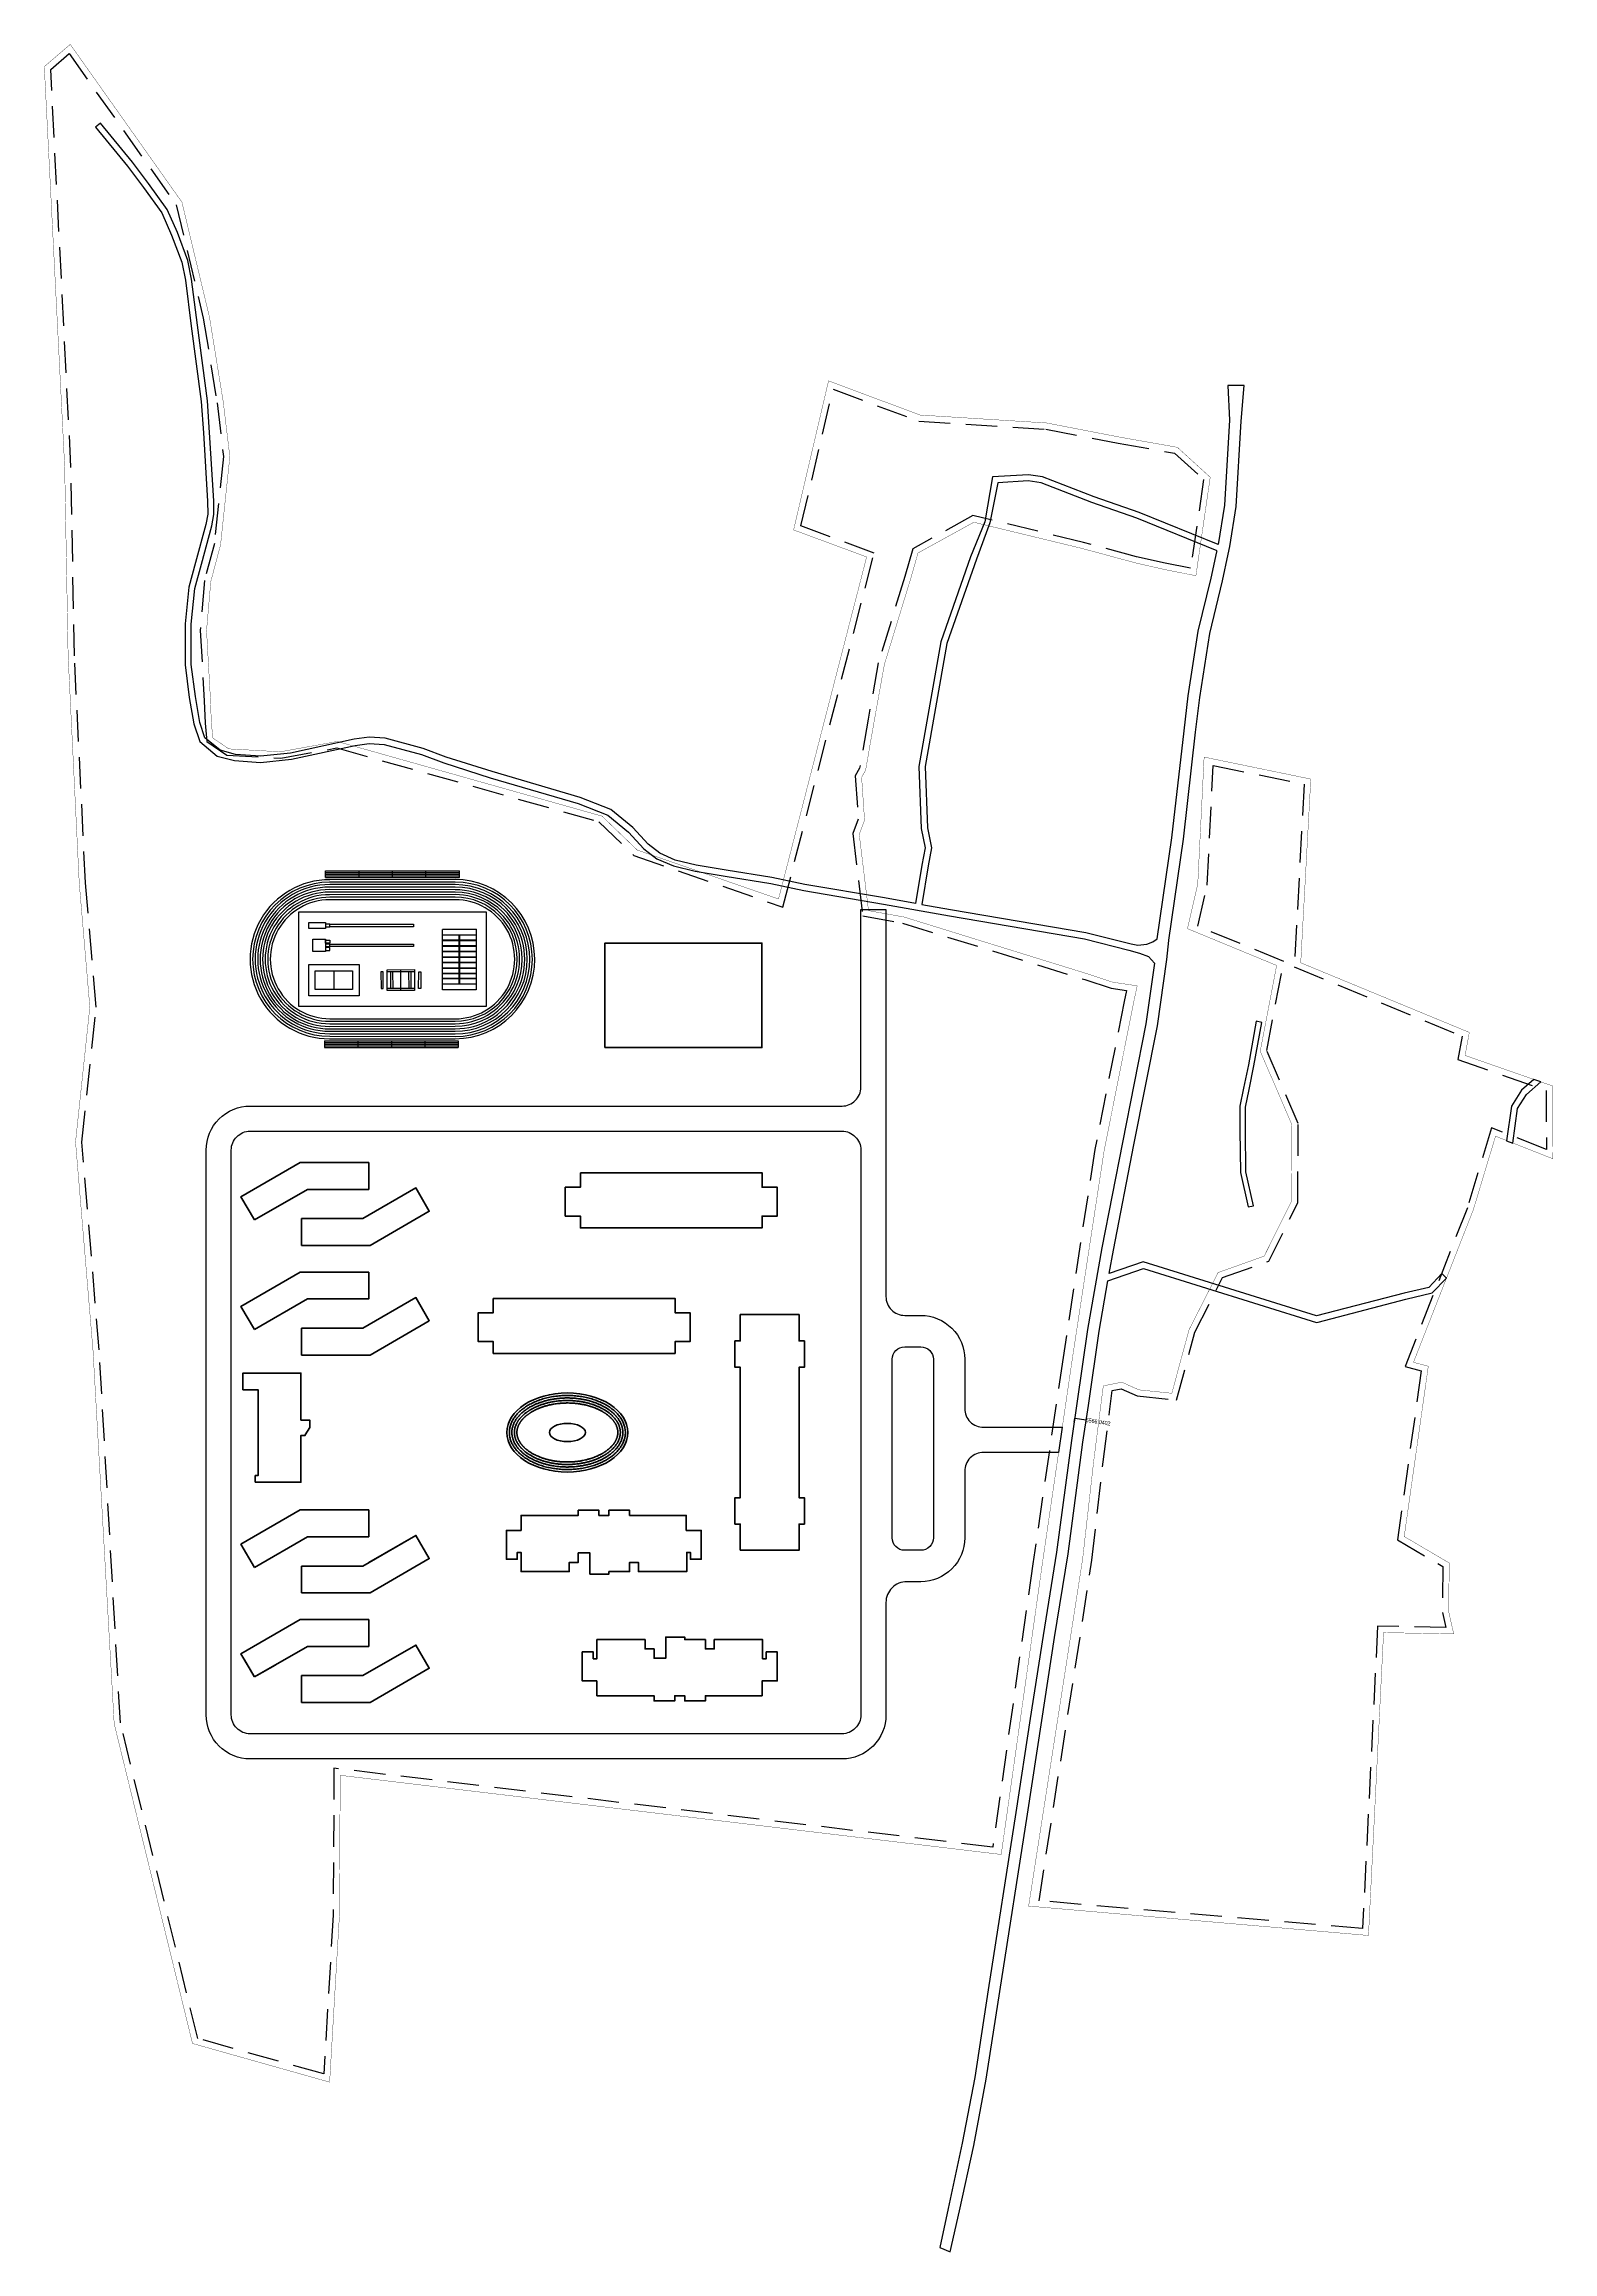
# Model space of a CAD drawing. Header units: inches. Extents: x 2 to 3024253, y 5 to 1077424.
# Drawn here: x 2302892 to 3024253, y 22139 to 1077424 of the extents above; entities outside this region: 1.
import ezdxf

# ---------------------------------------------------------------- set-up
doc = ezdxf.new("R2010")
doc.units = ezdxf.units.IN
doc.header["$MEASUREMENT"] = 0
doc.header["$PDMODE"] = 2
doc.linetypes.add('DASHDOTX2', pattern=[2, 1, -0.5, 0, -0.5])
doc.linetypes.add('HIDDENX2', pattern=[0.75, 0.5, -0.25])
doc.layers.get('0').update_dxf_attribs({"linetype": 'CONTINUOUS', "lineweight": 100})
doc.layers.get('Defpoints').update_dxf_attribs({"linetype": 'CONTINUOUS'})
for name, color, linetype in [('Ano_Line_Building Control', 6, 'HIDDENX2'), ('Ano_Line_Property', 10, 'DASHDOTX2'), ('Pline_Elv_01', 6, 'CONTINUOUS'), ('Pline_Elv_Road', 8, 'CONTINUOUS'), ('Pln_Elv_Road', 8, 'CONTINUOUS'), ('Pln_Elv_Stair', 3, 'CONTINUOUS')]:
    doc.layers.add(name, color=color, linetype=linetype)
doc.layers.add('H', color=7, linetype='CONTINUOUS', lineweight=100)
doc.styles.get("Standard").update_dxf_attribs({"font": 'txt', "width": 0.75})
doc.dimstyles.get("Standard").update_dxf_attribs({"dimtxt": 1, "dimasz": 1, "dimexe": 1, "dimexo": 1, "dimgap": 1, "dimtad": 1, "dimtxsty": 'Standard', "dimcen": 2.5, "dimadec": 0, "dimazin": 0, "dimtfac": 1, "dimtmove": 0, "dimatfit": 3, "dimfxl": 0, "dimarcsym": 0})

# ---------------------------------------------------------------- blocks, each defined once
blk = doc.blocks.new('*D39')
at = {"color": 0, "linetype": 'ByBlock', "lineweight": -2, "transparency": 16777216}
for p, q in [((2795375, 418747), (2795655, 420601)), ((2795656, 420600), (2801159, 419769)), ((2800879, 417916), (2801159, 419769)), ((2801159, 419769), (2801159, 419769))]:
    blk.add_line(p, q, dxfattribs=at)
at = {"color": 0, "linetype": 'ByBlock', "transparency": 16777216}
for points in [[(2795656, 420600), (2795656, 420600), (2795655, 420600)], [(2801159, 419769), (2801159, 419769), (2801159, 419769)]]:
    blk.add_solid(points, dxfattribs=at)
at = {"layer": 'Defpoints', "color": 0, "linetype": 'ByBlock', "transparency": 16777216}
for p in [(2795375, 418747), (2800879, 417915), (2801159, 419769)]:
    blk.add_point(p, dxfattribs=at)
at = {"color": 0, "linetype": 'ByBlock', "transparency": 16777216, "insert": (2806845, 418910), "char_height": 2000, "attachment_point": 5, "rotation": 351.408775}
blk.add_mtext('\\A1;5566.0402', dxfattribs=at)
blk = doc.blocks.new('ggty')
at = {"layer": 'Pline_Elv_01'}
blk.add_line((966.4, -53.9), (973.4, -59.6), dxfattribs=at)
for points in [[(968.1, -70.8), (983.3, -52.2), (971.7, -42.7), (956.5, -61.3)], [(967.7, -66.5), (979, -52.6), (972.1, -46.9), (960.7, -60.8)]]:
    blk.add_lwpolyline(points, close=True, dxfattribs=at)
blk = doc.blocks.new('tg5t')
at = {"layer": 'Pline_Elv_01'}
for p, q in [((947.4, -50.2), (955.6, -40.2)), ((960.7, -46.6), (954.5, -41.5)), ((948.5, -48.9), (954.7, -53.9)), ((949.2, -48.1), (955.4, -53.2)), ((958.5, -50.9), (950.8, -44.6)), ((953.6, -55.3), (961.8, -45.2)), ((960.1, -47.4), (953.9, -42.3))]:
    blk.add_line(p, q, dxfattribs=at)
for points in [[(954.9, -39.5), (946.6, -49.6), (954.4, -55.9), (962.6, -45.9)], [(963.7, -42.9), (963.1, -43.7), (956.9, -38.6), (957.5, -37.8)], [(951.7, -57.6), (952.3, -56.8), (946.1, -51.8), (945.5, -52.6)]]:
    blk.add_lwpolyline(points, close=True, dxfattribs=at)
blk = doc.blocks.new('ftttr')
at = {"layer": 'Pline_Elv_01'}
for p, q in [((1003.3, -60.8), (990.9, -50.7)), ((980.9, -63), (993.3, -73.1)), ((981, -62.8), (993.4, -73)), ((982.5, -61), (994.9, -71.1)), ((982.7, -60.8), (995.1, -70.9)), ((984.2, -58.9), (996.6, -69.1)), ((984.3, -58.8), (996.7, -68.9)), ((985.9, -56.9), (998.3, -67)), ((986, -56.7), (998.4, -66.8)), ((999.9, -65), (987.5, -54.9)), ((1000, -64.9), (987.6, -54.7)), ((1001.6, -62.9), (989.2, -52.8)), ((985, -83.3), (972.6, -73.1)), ((986.7, -81.1), (974.3, -71)), ((988.3, -79.2), (975.9, -69.1)), ((988.5, -79), (976.1, -68.9)), ((977.5, -67.1), (989.9, -77.2)), ((977.7, -66.9), (990.1, -77.1)), ((979.2, -65.1), (991.6, -75.2)), ((979.3, -64.9), (991.7, -75))]:
    blk.add_line(p, q, dxfattribs=at)
for points in [[(985, -83.3), (1003.3, -60.8), (990.9, -50.7), (972.6, -73.1)], [(980.6, -76.1), (995.5, -57.9), (995.3, -57.8), (980.4, -76)]]:
    blk.add_lwpolyline(points, close=True, dxfattribs=at)
blk = doc.blocks.new('RRQA')
at = {"layer": 'Pline_Elv_01'}
for points in [[(2054.4, -691.8), (2113.7, -700.8, 1), (2125.2, -625.6), (2065.8, -616.6, 1)], [(2054.5, -690.6), (2113.9, -699.6, 1), (2125, -626.8), (2065.7, -617.7, 1)], [(2054.7, -689.4), (2114, -698.5, 1), (2124.8, -628), (2065.5, -618.9, 1)], [(2054.9, -688.2), (2114.2, -697.3, 1), (2124.6, -629.2), (2065.3, -620.1, 1)], [(2055.1, -687), (2114.4, -696.1, 1), (2124.4, -630.3), (2065.1, -621.3, 1)], [(2055.3, -685.8), (2114.6, -694.9, 1), (2124.3, -631.5), (2064.9, -622.5, 1)], [(2055.5, -684.7), (2114.8, -693.7, 1), (2124.1, -632.7), (2064.8, -623.7, 1)], [(2055.6, -683.5), (2114.9, -692.5, 1), (2123.9, -633.9), (2064.6, -624.9, 1)], [(2055.8, -682.3), (2115.1, -691.3, 1), (2123.7, -635.1), (2064.4, -626, 1)]]:
    blk.add_lwpolyline(points, format="xyb", close=True, dxfattribs=at)
blk = doc.blocks.new('Seating')
at = {"layer": 'Pln_Elv_Stair'}
for p, q in [((641501, -624611), (634914, -610030)), ((642230, -624282), (635643, -609701)), ((642959, -623953), (636372, -609372)), ((643689, -623623), (637101, -609042)), ((644418, -623294), (637830, -608713))]:
    blk.add_line(p, q, dxfattribs=at)
for points in [[(637830, -608713), (634914, -610030)], [(644418, -623294), (641501, -624611)]]:
    blk.add_lwpolyline(points, dxfattribs=at)
blk = doc.blocks.new('Long Jump')
at = {"layer": 'Pline_Elv_01'}
for points in [[(0, 0), (8000, 0), (8000, -2750), (0, -2750)], [(10000, -775), (8000, -775), (8000, -1975), (10000, -1975)], [(10000, -775), (50000, -775), (50000, -1975), (10000, -1975)]]:
    blk.add_lwpolyline(points, close=True, dxfattribs=at)
blk = doc.blocks.new('Hign Jump')
at = {"layer": 'Pline_Elv_01'}
for points in [[(2000, 1625), (8000, 1625), (8000, -4375), (2000, -4375)], [(10000, -275), (8000, -275), (8000, 1125), (10000, 1125)], [(10000, -775), (8000, -775), (8000, -1975), (10000, -1975)], [(8000, -3875), (10000, -3875), (10000, -2475), (8000, -2475)], [(10000, -775), (50000, -775), (50000, -1975), (10000, -1975)]]:
    blk.add_lwpolyline(points, close=True, dxfattribs=at)
blk = doc.blocks.new('Outdoor Stadium')
at = {"layer": 'Pline_Elv_01'}
blk.add_lwpolyline([(0, -45000), (90000, -45000), (90000, 0), (0, 0)], close=True, dxfattribs=at)
at = {"xscale": 999.9999999999997, "yscale": 999.9999999999997, "zscale": 999.9999999999997, "rotation": 188.6742698567198}
blk.add_blockref('RRQA', (2210200, -358484), dxfattribs=at)
at = {"rotation": 245.685825559068}
for p in [(846341, 347174), (862341, 347174), (878341, 347174), (894341, 347174)]:
    blk.add_blockref('Seating', p, dxfattribs=at)
for name, p in [('Long Jump', (5000, -5000)), ('Hign Jump', (5000, -14500))]:
    blk.add_blockref(name, p)
at = {"xscale": -1, "rotation": 294.3141744409315}
for p in [(845822, -392174), (861822, -392174), (877822, -392174), (893822, -392174)]:
    blk.add_blockref('Seating', p, dxfattribs=at)
at = {"layer": 'Pline_Elv_Road', "zscale": 1000}
for name, p, xscale, yscale, rotation in [('ftttr', (-730711, 550171), -1000.000000000002, 1000, 140.7761954246813), ('ggty', (586359, 754711), -999.9999999999994, 1000, 50.77619542468399), ('tg5t', (615683, 737211), -1000.000000000001, 1000.000000000001, 50.7761954246847)]:
    blk.add_blockref(name, p, dxfattribs=dict(at, xscale=xscale, yscale=yscale, rotation=rotation))

msp = doc.modelspace()

# ---------------------------------------------------------------- hatches: boundary and pattern name
at = {"layer": 'H', "linetype": 'Continuous'}
h = msp.add_hatch(color=1, dxfattribs=at)
edge = h.paths.add_edge_path()
edge.add_line((1.95556, 4.86667), (1.96111, 4.86667))
edge.add_line((1.96111, 4.86667), (1.96667, 4.86111))

# ---------------------------------------------------------------- linework, layer by layer
msp.add_lwpolyline([(2571054.53622, 597767.20311), (2646054.53622, 597767.20311), (2646054.53622, 647767.20311), (2571054.53622, 647767.20311)], close=True)
at = {"linetype": 'ByBlock'}
for points in [[(2403413.8789, 515377.00181), (2397013.87891, 526462.12696), (2425345.79162, 542819.56441), (2458060.66649, 542819.56441), (2458060.66649, 530019.56441), (2428775.54128, 530019.56441)], [(2426010.66645, 516019.56441), (2426010.66645, 503219.56443), (2458725.54132, 503219.56441), (2487057.45404, 519577.00185), (2480657.45404, 530662.12702), (2455295.79165, 516019.56441)], [(2559273.8789, 537919.56441), (2646173.8789, 537919.56441), (2646173.8789, 531059.56441), (2653373.8789, 531059.56441), (2653373.8789, 517219.56441), (2646173.8789, 517219.56441), (2646173.8789, 511619.56441), (2559273.8789, 511619.56441), (2559273.8789, 517259.56441), (2552073.8789, 517219.56441), (2552073.8789, 531059.56441), (2559273.8789, 531059.56441)], [(2403413.8789, 462977.00181), (2397013.87891, 474062.12696), (2425345.79162, 490419.56441), (2458060.66649, 490419.56441), (2458060.66649, 477619.56441), (2428775.54128, 477619.56441)], [(2426010.66645, 463619.56441), (2426010.66645, 450819.56443), (2458725.54132, 450819.56441), (2487057.45404, 467177.00185), (2480657.45404, 478262.12702), (2455295.79165, 463619.56441)], [(2517657.64178, 477919.56441), (2604557.64178, 477919.56441), (2604557.64178, 471059.56441), (2611757.64178, 471059.56441), (2611757.64178, 457219.56441), (2604557.64178, 457219.56441), (2604557.64178, 451619.56441), (2517657.64178, 451619.56441), (2517657.64178, 457259.56441), (2510457.64178, 457219.56441), (2510457.64178, 471059.56441), (2517657.64178, 471059.56441)], [(2635690.76034, 357468.38376), (2663890.76034, 357468.38376), (2663890.76034, 369993.38376), (2666390.76034, 369993.38376), (2666390.76034, 382593.38376), (2663890.76034, 382593.38376), (2663890.76034, 444993.38376), (2666390.76034, 444993.38376), (2666390.76034, 457593.38376), (2663890.76034, 457593.38376), (2663890.76034, 470118.38376), (2635690.76034, 470118.38376), (2635690.76034, 457593.38376), (2633190.76034, 457593.38376), (2633190.76034, 444993.38376), (2635690.76034, 444993.38376), (2635690.76034, 382593.38376), (2633190.76034, 382593.38376), (2633190.76034, 369993.38376), (2635690.76034, 369993.38376)], [(2403852.20215, 390027.55777), (2403852.20215, 393227.55777), (2405152.20215, 393227.5614), (2405152.20215, 434247.09527), (2397902.21782, 434247.56132), (2397902.21784, 442212.56133), (2425652.19176, 442212.56133), (2425652.201, 419757.56132), (2429852.20109, 419757.56132), (2429852.20094, 416244.86665), (2427752.20099, 412607.5602), (2427752.20165, 412407.53134), (2425652.20103, 412407.53134), (2425652.20118, 390027.5614)], [(2403413.8789, 349324.64051), (2397013.87891, 360409.76567), (2425345.79162, 376767.20311), (2458060.66649, 376767.20311), (2458060.66649, 363967.20311), (2428775.54128, 363967.20311)], [(2530937.64178, 367009.56441), (2523937.64178, 367009.56441), (2523937.64178, 353169.56441), (2529137.64178, 353169.56441), (2529137.64178, 356469.56441), (2530937.64178, 356469.56441), (2530937.64178, 347319.56441), (2535387.64178, 347319.56441), (2553987.64178, 347319.56441), (2553987.64178, 351719.56441), (2558237.64178, 351719.56441), (2558237.64178, 356219.56441), (2563827.64178, 356219.56441), (2563827.64178, 346119.56441), (2572907.64178, 346119.56441), (2572907.64178, 347319.56441), (2582807.64178, 347319.56441), (2582807.64178, 351719.56441), (2587057.64178, 351719.56441), (2587057.64178, 347319.56441), (2610107.64178, 347319.56441), (2610107.64178, 356469.56441), (2611907.64178, 356469.56441), (2611907.64178, 353169.56441), (2617107.64178, 353169.56441), (2617107.64178, 367009.56441), (2609907.64178, 367009.56441), (2609907.64178, 374119.56441), (2582807.64178, 374119.56441), (2582807.64178, 376619.56441), (2572907.64178, 376619.56441), (2572907.64178, 374119.56441), (2568137.64178, 374119.56441), (2568137.64178, 376619.56441), (2558237.64178, 376619.56441), (2558237.64178, 374119.56441), (2530937.64178, 374119.56441)], [(2426010.66645, 349967.20311), (2426010.66645, 337167.20313), (2458725.54132, 337167.20311), (2487057.45404, 353524.64055), (2480657.45404, 364609.76572), (2455295.79165, 349967.20311)], [(2403413.8789, 296924.64051), (2397013.87891, 308009.76567), (2425345.79162, 324367.20311), (2458060.66649, 324367.20311), (2458060.66649, 311567.20311), (2428775.54128, 311567.20311)], [(2426010.66645, 297567.20311), (2426010.66645, 284767.20313), (2458725.54132, 284767.20311), (2487057.45404, 301124.64055), (2480657.45404, 312209.76572), (2455295.79165, 297567.20311)], [(2567203.8789, 295077.20311), (2560203.8789, 295077.20311), (2560203.8789, 308917.20311), (2565403.8789, 308917.20311), (2565403.8789, 305617.20311), (2567203.8789, 305617.20311), (2567203.8789, 314767.20311), (2571653.8789, 314767.20311), (2590253.8789, 314767.20311), (2590253.8789, 310367.20311), (2594503.8789, 310367.20311), (2594503.8789, 305867.20311), (2600093.8789, 305867.20311), (2600093.8789, 315967.20311), (2609173.8789, 315967.20311), (2609173.8789, 314767.20311), (2619073.8789, 314767.20311), (2619073.8789, 310367.20311), (2623323.8789, 310367.20311), (2623323.8789, 314767.20311), (2646373.8789, 314767.20311), (2646373.8789, 305617.20311), (2648173.8789, 305617.20311), (2648173.8789, 308917.20311), (2653373.8789, 308917.20311), (2653373.8789, 295077.20311), (2646173.8789, 295077.20311), (2646173.8789, 287967.20311), (2619073.8789, 287967.20311), (2619073.8789, 285467.20311), (2609173.8789, 285467.20311), (2609173.8789, 287967.20311), (2604403.8789, 287967.20311), (2604403.8789, 285467.20311), (2594503.8789, 285467.20311), (2594503.8789, 287967.20311), (2567203.8789, 287967.20311)]]:
    msp.add_lwpolyline(points, close=True, dxfattribs=at)
for points in [[(2480657.45404, 364609.76572), (2458184.09478, 351634.7657)], [(2398689.95154, 305106.72271), (2403313.8789, 297097.84559)], [(2404654.31806, 297640.80839), (2413329.86981, 302649.64052)]]:
    msp.add_lwpolyline(points, dxfattribs=at)
for major_axis, ratio in [((-28937.67697, 0), 0.6531277551), ((-8615.76885, 0), 0.5068620029)]:
    msp.add_ellipse((2553059.46753, 413793.38376), major_axis=major_axis, ratio=ratio, dxfattribs=at)
for points, knots in [([(2525321.79055, 413793.38376), (2525321.79055, 413570.18972), (2525328.49549, 413346.99558), (2525361.79219, 412793.11011), (2525396.42105, 412462.53414), (2525495.19586, 411802.47384), (2525559.34273, 411472.98842), (2525717.18994, 410815.84144), (2525810.89148, 410488.1793), (2526009.96512, 409889.32967), (2526110.86357, 409617.74184), (2526333.24667, 409076.95451), (2526454.73177, 408807.75516), (2526718.21426, 408272.33113), (2526860.21199, 408006.1067), (2527164.58832, 407477.26103), (2527326.96714, 407214.64012), (2527671.90803, 406693.66314), (2527854.47023, 406435.30741), (2528239.50873, 405923.54517), (2528441.98507, 405670.13899), (2528866.50899, 405168.97235), (2529088.55652, 404921.2122), (2529551.80642, 404432.03645), (2529793.0087, 404190.62112), (2530294.0803, 403714.82747), (2530553.9495, 403480.44937), (2531091.79916, 403019.409), (2531369.77948, 402792.7469), (2531943.23165, 402347.79777), (2532238.70335, 402129.51086), (2532846.45915, 401701.94708), (2533158.74308, 401492.67031), (2533799.38923, 401083.7339), (2534127.75131, 400884.07435), (2534799.76918, 400494.94887), (2535143.42484, 400305.48302), (2535845.19911, 399937.28879), (2536203.31759, 399758.56046), (2536933.14454, 399412.35094), (2537304.8529, 399244.86978), (2538060.94829, 398921.62891), (2538445.33522, 398765.86923), (2539225.84167, 398466.50944), (2539621.96109, 398322.90935), (2540424.95508, 398048.27001), (2540831.82953, 397917.23078), (2541655.328, 397668.0771), (2542071.95191, 397549.96265), (2542913.91864, 397326.98472), (2543339.26137, 397222.12124), (2544197.61309, 397025.93336), (2544630.62198, 396934.60896), (2545503.23424, 396765.74907), (2545942.83751, 396688.21357), (2546827.55046, 396547.14274), (2547272.66004, 396483.60742), (2548167.28409, 396370.70952), (2548616.79846, 396321.34695), (2549519.11985, 396236.9283), (2549971.92677, 396201.87223), (2550879.71305, 396146.16139), (2551334.69233, 396125.50662), (2552245.69788, 396098.65416), (2552701.72407, 396092.45648), (2553613.69551, 396094.53494), (2554069.64067, 396102.81108), (2554980.3223, 396133.81484), (2555435.05867, 396156.54246), (2556342.19788, 396216.38778), (2556794.60061, 396253.50548), (2557695.95333, 396342.03057), (2558144.90321, 396393.43795), (2559038.23934, 396510.40307), (2559482.6255, 396575.9608), (2560365.73442, 396721.04848), (2560804.45708, 396800.57841), (2561675.15312, 396973.39367), (2562107.1264, 397066.67899), (2562963.25445, 397266.74968), (2563387.40913, 397373.53505), (2564226.85029, 397600.31225), (2564642.13669, 397720.30407), (2565462.81409, 397973.16254), (2565868.20499, 398106.02919), (2566668.08966, 398384.26801), (2567062.58332, 398529.64017), (2567839.70036, 398832.48341), (2568222.32364, 398989.95449), (2568974.75861, 399316.55222), (2569344.5702, 399485.67885), (2570070.4758, 399835.10827), (2570426.56968, 400015.41102), (2571124.17274, 400386.67805), (2571465.68179, 400577.64229), (2572133.29083, 400969.68369), (2572459.39066, 401170.7608), (2573095.4037, 401582.44693), (2573405.31676, 401793.05587), (2574008.22975, 402223.19445), (2574301.22954, 402442.72397), (2574869.64511, 402890.06505), (2575145.06074, 403117.87648), (2575677.69715, 403581.11909), (2575934.9178, 403816.55011), (2576430.61795, 404294.35082), (2576669.09733, 404536.7203), (2577126.83717, 405027.70418), (2577346.09754, 405276.31831), (2577764.99332, 405779.09251), (2577964.62869, 406033.25227), (2578343.94206, 406546.42239), (2578523.6201, 406805.43241), (2578862.75996, 407327.6213), (2579022.22192, 407590.79982), (2579320.74171, 408120.66815), (2579459.79979, 408387.35764), (2579717.38902, 408923.62476), (2579835.92054, 409193.20215), (2580052.3899, 409734.66521), (2580150.32819, 410006.55075), (2580325.58805, 410552.09932), (2580402.91012, 410825.76239), (2580536.9438, 411374.38585), (2580593.65589, 411649.34647), (2580686.48994, 412200.13155), (2580722.61231, 412475.95643), (2580774.28769, 413028.07367), (2580789.84094, 413304.36659), (2580802.34828, 413959.69714), (2580790.2483, 414338.77779), (2580727.36617, 415096.16007), (2580676.58292, 415474.46441), (2580551.38128, 416148.03137), (2580484.40286, 416443.6397), (2580326.56904, 417033.18978), (2580235.71291, 417327.13178), (2580030.12618, 417912.72959), (2579915.39486, 418204.38537), (2579662.107, 418784.72315), (2579523.54987, 419073.40487), (2579222.72622, 419647.04391), (2579060.45928, 419932.00079), (2578712.41412, 420497.3873), (2578526.63563, 420777.81641), (2578131.85818, 421333.30649), (2577922.8591, 421608.36694), (2577482.02929, 422152.25608), (2577250.19858, 422421.0843), (2576764.19346, 422951.63739), (2576510.01916, 423213.36186), (2575979.91167, 423728.84106), (2575703.97865, 423982.59546), (2575131.03091, 424481.2844), (2574834.0164, 424726.21868), (2574219.66953, 425206.44243), (2573902.33738, 425441.73169), (2573248.19929, 425901.87261), (2572911.39357, 426126.7241), (2572219.22608, 426565.23404), (2571863.86453, 426778.89238), (2571135.57039, 427194.30188), (2570762.63801, 427396.05297), (2570000.24838, 427786.97804), (2569610.79132, 427976.15196), (2568816.45388, 428341.29902), (2568411.57368, 428517.27212), (2567587.54146, 428855.44166), (2567168.38961, 429017.63808), (2566317.01051, 429327.72731), (2565884.7834, 429475.6201), (2565008.49025, 429756.62491), (2564564.42434, 429889.73691), (2563665.72556, 430140.75334), (2563211.09283, 430258.65777), (2562292.56347, 430478.88321), (2561828.66698, 430581.20421), (2560892.94007, 430769.93823), (2560421.10978, 430856.35124), (2559470.86794, 431012.99636), (2558992.45653, 431083.22846), (2558030.42381, 431207.29073), (2557546.80264, 431261.12088), (2556575.73641, 431352.2103), (2556088.29149, 431389.46955), (2555110.97452, 431447.30048), (2554621.1026, 431467.87214), (2553640.33514, 431492.26351), (2553149.43972, 431496.08322), (2552168.03162, 431486.95876), (2551677.51907, 431474.01458), (2550698.282, 431431.40281), (2550209.55761, 431401.73522), (2549235.29716, 431325.76949), (2548749.76123, 431279.47134), (2547783.26911, 431170.38966), (2547302.31305, 431107.60612), (2546346.35919, 430965.75098), (2545871.36152, 430886.67938), (2544928.68614, 430712.49742), (2544461.00856, 430617.38707), (2543534.31415, 430411.42867), (2543075.29747, 430300.58063), (2542167.2407, 430063.4994), (2541718.20076, 429937.26621), (2540831.38414, 429669.81829), (2540393.60761, 429528.60358), (2539530.57101, 429231.6469), (2539105.31109, 429075.90495), (2538268.52292, 428750.39814), (2537856.99483, 428580.63331), (2537048.84288, 428227.63441), (2536652.21919, 428044.40039), (2535875.00097, 427665.06514), (2535494.40662, 427468.96396), (2534750.31915, 427064.54345), (2534386.82622, 426856.22419), (2533677.95519, 426428.06175), (2533332.57729, 426208.21867), (2532660.88546, 425757.74555), (2532334.57174, 425527.11564), (2531701.88673, 425055.8451), (2531395.51565, 424815.20466), (2530803.5171, 424324.724), (2530517.88986, 424074.88403), (2529968.09648, 423566.84382), (2529703.93053, 423308.64388), (2529197.6874, 422784.74382), (2528955.61035, 422519.04407), (2528494.07768, 421981.01498), (2528274.62213, 421708.68608), (2527858.76675, 421158.26757), (2527662.36688, 420880.17845), (2527292.95825, 420319.09261), (2527119.94929, 420036.0964), (2526797.56216, 419466.01851), (2526648.18363, 419178.9373), (2526373.20937, 418601.46568), (2526247.61312, 418311.07562), (2526020.28107, 417727.70403), (2525918.5446, 417434.72266), (2525738.95337, 416846.81971), (2525661.09788, 416551.89803), (2525529.25477, 415960.69828), (2525475.26647, 415664.41982), (2525391.13035, 415071.03052), (2525360.98203, 414773.91901), (2525328.77407, 414248.95142), (2525321.79055, 414021.16753), (2525321.79055, 413793.38376)], [0, 0, 0, 0, 0.0392424774, 0.0392424774, 0.0974279459, 0.0974279459, 0.1556134145, 0.1556134145, 0.213798883, 0.213798883, 0.2623877016, 0.2623877016, 0.3109765202, 0.3109765202, 0.3595653388, 0.3595653388, 0.4081541575, 0.4081541575, 0.4567429761, 0.4567429761, 0.5053317947, 0.5053317947, 0.5539206133, 0.5539206133, 0.6025094319, 0.6025094319, 0.6510982505, 0.6510982505, 0.6996870691, 0.6996870691, 0.7482758877, 0.7482758877, 0.7968647063, 0.7968647063, 0.8454535249, 0.8454535249, 0.8940423435, 0.8940423435, 0.9426311621, 0.9426311621, 0.9912199807, 0.9912199807, 1.0398087993, 1.0398087993, 1.0883976179, 1.0883976179, 1.1369864365, 1.1369864365, 1.1855752551, 1.1855752551, 1.2341640737, 1.2341640737, 1.2827528923, 1.2827528923, 1.3313417109, 1.3313417109, 1.3799305296, 1.3799305296, 1.4285193482, 1.4285193482, 1.4771081668, 1.4771081668, 1.5256969854, 1.5256969854, 1.574285804, 1.574285804, 1.6228746226, 1.6228746226, 1.6714634412, 1.6714634412, 1.7200522598, 1.7200522598, 1.7686410784, 1.7686410784, 1.817229897, 1.817229897, 1.8658187156, 1.8658187156, 1.9144075342, 1.9144075342, 1.9629963528, 1.9629963528, 2.0115851714, 2.0115851714, 2.06017399, 2.06017399, 2.1087628086, 2.1087628086, 2.1573516272, 2.1573516272, 2.2059404458, 2.2059404458, 2.2545292644, 2.2545292644, 2.303118083, 2.303118083, 2.3517069016, 2.3517069016, 2.4002957203, 2.4002957203, 2.4488845389, 2.4488845389, 2.4974733575, 2.4974733575, 2.5460621761, 2.5460621761, 2.5946509947, 2.5946509947, 2.6432398133, 2.6432398133, 2.6918286319, 2.6918286319, 2.7404174505, 2.7404174505, 2.7890062691, 2.7890062691, 2.8375950877, 2.8375950877, 2.8861839063, 2.8861839063, 2.9347727249, 2.9347727249, 2.9833615435, 2.9833615435, 3.0319503621, 3.0319503621, 3.0805391807, 3.0805391807, 3.1291279993, 3.1291279993, 3.1957659352, 3.1957659352, 3.262403871, 3.262403871, 3.3146974145, 3.3146974145, 3.3669909581, 3.3669909581, 3.4192845016, 3.4192845016, 3.4715780451, 3.4715780451, 3.5238715887, 3.5238715887, 3.5761651322, 3.5761651322, 3.6284586758, 3.6284586758, 3.6807522193, 3.6807522193, 3.7330457628, 3.7330457628, 3.7853393064, 3.7853393064, 3.8376328499, 3.8376328499, 3.8899263934, 3.8899263934, 3.942219937, 3.942219937, 3.9945134805, 3.9945134805, 4.0468070241, 4.0468070241, 4.0991005676, 4.0991005676, 4.1513941111, 4.1513941111, 4.2036876547, 4.2036876547, 4.2559811982, 4.2559811982, 4.3082747417, 4.3082747417, 4.3605682853, 4.3605682853, 4.4128618288, 4.4128618288, 4.4651553724, 4.4651553724, 4.5174489159, 4.5174489159, 4.5697424594, 4.5697424594, 4.622036003, 4.622036003, 4.6743295465, 4.6743295465, 4.72662309, 4.72662309, 4.7789166336, 4.7789166336, 4.8312101771, 4.8312101771, 4.8835037207, 4.8835037207, 4.9357972642, 4.9357972642, 4.9880908077, 4.9880908077, 5.0403843513, 5.0403843513, 5.0926778948, 5.0926778948, 5.1449714383, 5.1449714383, 5.1972649819, 5.1972649819, 5.2495585254, 5.2495585254, 5.301852069, 5.301852069, 5.3541456125, 5.3541456125, 5.406439156, 5.406439156, 5.4587326996, 5.4587326996, 5.5110262431, 5.5110262431, 5.5633197866, 5.5633197866, 5.6156133302, 5.6156133302, 5.6679068737, 5.6679068737, 5.7202004173, 5.7202004173, 5.7724939608, 5.7724939608, 5.8247875043, 5.8247875043, 5.8770810479, 5.8770810479, 5.9293745914, 5.9293745914, 5.981668135, 5.981668135, 6.0339616785, 6.0339616785, 6.086255222, 6.086255222, 6.1385487656, 6.1385487656, 6.1908423091, 6.1908423091, 6.2431358526, 6.2431358526, 6.2831853072, 6.2831853072, 6.2831853072, 6.2831853072]), ([(2526521.79055, 413793.38376), (2526521.79055, 413588.1535), (2526528.14222, 413382.92613), (2526553.56904, 412972.47493), (2526572.64389, 412767.25692), (2526623.57501, 412356.85578), (2526655.43143, 412151.67079), (2526732.01396, 411741.3948), (2526776.74047, 411536.30282), (2526879.17575, 411126.30317), (2526936.88517, 410921.39438), (2527053.38952, 410550.19879), (2527109.96397, 410383.85482), (2527231.84081, 410051.48406), (2527297.14194, 409885.46055), (2527436.53277, 409553.85802), (2527510.62344, 409388.27629), (2527663.77737, 409065.84466), (2527742.4174, 408908.96542), (2527907.72488, 408595.87967), (2527994.38963, 408439.67793), (2528175.76529, 408128.1143), (2528270.47906, 407972.74696), (2528460.31519, 407675.01091), (2528554.8383, 407532.56827), (2528750.73961, 407248.67759), (2528852.11541, 407107.23238), (2529052.89621, 406837.32774), (2529151.75492, 406708.77205), (2529355.18443, 406452.74287), (2529459.75355, 406325.27146), (2529735.72234, 405999.30713), (2529911.28729, 405801.68613), (2530194.75156, 405497.37822), (2530297.86167, 405389.4886), (2530508.28565, 405174.84471), (2530615.59754, 405068.09226), (2530839.72306, 404850.62608), (2530956.74444, 404739.97458), (2531195.31782, 404520.10561), (2531316.8676, 404410.88985), (2531567.79785, 404191.04523), (2531697.30099, 404080.45964), (2531960.96094, 403861.00168), (2532095.1154, 403752.13092), (2532369.1896, 403535.26472), (2532509.14953, 403427.28591), (2532793.65077, 403213.27331), (2532938.18964, 403107.24104), (2533235.43445, 402894.59379), (2533388.25501, 402788.03101), (2533698.52265, 402577.15665), (2533855.96723, 402472.84653), (2534192.33105, 402255.6329), (2534371.75818, 402142.99206), (2534735.9997, 401920.7232), (2534920.81063, 401811.09716), (2535295.66018, 401594.99276), (2535485.70392, 401488.5111), (2535915.15185, 401254.70252), (2536155.85374, 401128.21618), (2536644.63086, 400880.40538), (2536892.70087, 400759.08244), (2537395.87932, 400521.81623), (2537650.99482, 400405.869), (2538119.21164, 400200.87991), (2538331.16851, 400110.88665), (2538759.32384, 399934.6692), (2538975.51967, 399848.44572), (2539630.16953, 399595.58093), (2540074.70513, 399434.74046), (2540829.64155, 399179.53799), (2541136.02345, 399080.72022), (2541710.29898, 398904.25983), (2541977.38124, 398825.61727), (2542515.71287, 398673.91664), (2542786.95734, 398600.86019), (2543333.30184, 398460.43698), (2543608.40162, 398393.06942), (2544438.99052, 398199.64565), (2544999.78528, 398082.26987), (2545881.05048, 397918.20926), (2546197.53178, 397863.29287), (2546989.80858, 397735.74842), (2547467.51722, 397667.66875), (2548302.89358, 397563.88609), (2548659.34627, 397524.36891), (2549393.64505, 397452.72206), (2549771.62478, 397421.09937), (2550456.14666, 397373.30303), (2550762.36126, 397355.32511), (2551375.62527, 397326.11643), (2551682.66976, 397314.88552), (2552297.20379, 397299.1894), (2552604.6964, 397294.72337), (2553527.25828, 397291.48098), (2554142.42121, 397302.86668), (2555088.02202, 397341.22912), (2555419.46124, 397358.64091), (2556232.66595, 397411.11859), (2556713.70399, 397450.62061), (2557557.01878, 397534.79268), (2557920.20786, 397575.97065), (2558652.17726, 397668.95406), (2559020.88686, 397720.99406), (2559686.32966, 397824.37683), (2559983.72941, 397874.06007), (2560575.52253, 397979.90061), (2560869.911, 398036.05664), (2561455.30499, 398154.7586), (2561746.31422, 398217.30451), (2562613.71359, 398414.38057), (2563184.48239, 398558.35787), (2564047.84615, 398798.2792), (2564346.79928, 398885.56828), (2565058.3523, 399103.50369), (2565468.27004, 399237.46441), (2566275.96722, 399518.37021), (2566673.76453, 399665.3216), (2567371.50527, 399938.55756), (2567674.01817, 400062.44276), (2568195.227, 400285.43656), (2568415.83302, 400382.92158), (2568851.99716, 400581.90028), (2569067.55117, 400683.39198), (2569493.39753, 400890.2546), (2569703.69431, 400995.62706), (2570169.08344, 401236.08069), (2570422.69066, 401372.1779), (2570860.05733, 401615.86068), (2571045.70164, 401722.25858), (2571411.82524, 401938.07102), (2571592.31046, 402047.48875), (2572003.56435, 402303.87045), (2572232.4107, 402451.87801), (2572628.73889, 402717.75669), (2572798.15318, 402834.66381), (2573217.67407, 403132.43706), (2573464.05897, 403315.0302), (2573845.9006, 403610.47712), (2573985.75899, 403721.5283), (2574260.60905, 403945.49363), (2574395.59885, 404058.406), (2574671.5865, 404295.38848), (2574812.15884, 404419.61073), (2575087.42174, 404669.97141), (2575222.11003, 404796.10766), (2575516.14839, 405079.69121), (2575673.9579, 405237.60703), (2575970.38549, 405545.4763), (2576109.58073, 405695.27468), (2576379.86392, 405996.78456), (2576510.94979, 406148.49278), (2576764.92962, 406453.59066), (2576887.83192, 406606.99008), (2577139.95515, 406934.1496), (2577268.10193, 407108.09843), (2577483.16135, 407413.77202), (2577572.35557, 407545.14566), (2577780.75845, 407863.44965), (2577897.03074, 408050.77549), (2578117.84925, 408426.66931), (2578222.39215, 408615.23348), (2578396.35752, 408948.44401), (2578468.22309, 409092.88263), (2578605.18377, 409382.20882), (2578670.28069, 409527.09933), (2578831.49542, 409905.9567), (2578922.23222, 410140.1988), (2579086.38703, 410609.2545), (2579159.80319, 410844.06194), (2579289.50158, 411313.99266), (2579345.78356, 411549.11284), (2579441.38858, 412019.49873), (2579480.71241, 412254.76514), (2579542.54324, 412725.34705), (2579565.0512, 412960.66657), (2579591.08866, 413393.85475), (2579597.06836, 413591.72701), (2579597.21949, 413987.46876), (2579591.39046, 414185.33699), (2579567.90591, 414581.06842), (2579550.25065, 414778.93298), (2579503.065, 415174.62474), (2579473.53418, 415372.45351), (2579402.51867, 415768.03965), (2579361.03423, 415965.7938), (2579266.0143, 416361.1441), (2579212.47844, 416558.74061), (2579093.24583, 416953.65836), (2579027.55007, 417150.97622), (2578883.8867, 417545.17223), (2578805.91878, 417742.05158), (2578655.5822, 418093.1859), (2578585.57044, 418247.56935), (2578437.85324, 418555.81362), (2578360.14961, 418709.67071), (2578197.01763, 419016.72103), (2578111.58684, 419169.91937), (2577933.47168, 419474.66556), (2577840.8305, 419626.21522), (2577647.8755, 419928.35931), (2577547.56369, 420078.95164), (2577362.84686, 420345.0545), (2577279.97738, 420460.79351), (2577109.658, 420691.51735), (2577022.20998, 420806.49992), (2576824.27855, 421059.20832), (2576712.76092, 421196.73924), (2576483.1232, 421470.4285), (2576365.00596, 421606.58421), (2576144.00144, 421853.07371), (2576042.18199, 421963.65851), (2575834.16186, 422183.71402), (2575727.96336, 422293.18273), (2575485.92485, 422536.33489), (2575348.95605, 422669.70047), (2575068.49268, 422934.44025), (2574925.00111, 423065.81246), (2574656.63472, 423304.15807), (2574532.76171, 423411.46875), (2574280.64998, 423624.51884), (2574152.41366, 423730.25656), (2573860.12252, 423965.42903), (2573694.90577, 424094.4094), (2573357.9721, 424349.63696), (2573186.25869, 424475.88228), (2572862.58364, 424706.844), (2572711.49601, 424811.96265), (2572404.81391, 425020.002), (2572249.22193, 425122.9212), (2571932.53442, 425327.17058), (2571771.40759, 425428.48418), (2571444.78878, 425628.68742), (2571279.29942, 425727.57574), (2570939.63892, 425925.41313), (2570765.35415, 426024.29371), (2570412.42518, 426219.30355), (2570233.78362, 426315.43172), (2569867.46857, 426507.35742), (2569679.68143, 426603.07726), (2569299.7916, 426791.41803), (2569107.6916, 426884.03798), (2568713.79089, 427068.67758), (2568511.86923, 427160.60415), (2568103.7831, 427340.97902), (2567897.62139, 427429.42639), (2567459.68514, 427611.71345), (2567227.4653, 427705.16404), (2566758.30276, 427887.59258), (2566521.36377, 427976.56925), (2566043.01083, 428149.93015), (2565801.59097, 428234.31689), (2565257.82739, 428417.49128), (2564954.38661, 428515.05622), (2564341.52758, 428702.86268), (2564032.11465, 428793.10385), (2563407.80428, 428966.08531), (2563092.89872, 429048.82852), (2562473.62788, 429202.79778), (2562169.50048, 429274.38828), (2561557.13762, 429410.52761), (2561248.90886, 429475.0753), (2560628.78029, 429597.01614), (2560316.87762, 429654.41089), (2559734.91955, 429754.22012), (2559465.29405, 429797.60136), (2558923.94261, 429878.99765), (2558652.21931, 429917.01259), (2557988.07797, 430003.02316), (2557594.68493, 430048.14361), (2556895.84466, 430118.02113), (2556590.98787, 430145.07407), (2555979.92241, 430192.45561), (2555673.71899, 430212.78399), (2555060.34948, 430246.68337), (2554753.18004, 430260.25534), (2554130.91984, 430280.86751), (2553815.81571, 430287.74282), (2553185.4069, 430294.37974), (2552870.10716, 430294.14178), (2552239.73088, 430286.55041), (2551924.64915, 430279.1976), (2551289.14243, 430257.18341), (2550968.73071, 430242.38478), (2550328.99379, 430205.43618), (2550009.67371, 430183.28706), (2549372.56566, 430131.67177), (2549054.77239, 430102.20591), (2548405.60105, 430034.3828), (2548074.3224, 429995.65883), (2547471.67946, 429917.68939), (2547199.89884, 429879.70173), (2546658.43452, 429798.35588), (2546388.74566, 429754.99727), (2545769.25689, 429648.82881), (2545420.30087, 429584.13444), (2544799.85253, 429460.32394), (2544527.48767, 429402.89188), (2543912.91189, 429266.2798), (2543571.6721, 429185.41007), (2542930.57649, 429023.93248), (2542630.14559, 428944.19166), (2542086.76574, 428792.51299), (2541843.01096, 428721.67399), (2541260.90131, 428545.74139), (2540924.32355, 428438.41747), (2540357.34864, 428248.02549), (2540124.96816, 428167.16191), (2539664.32229, 428001.18102), (2539436.05919, 427916.06487), (2538757.784, 427654.49372), (2538314.26671, 427471.80515), (2537603.70475, 427159.83333), (2537331.00288, 427035.21722), (2536824.88024, 426794.65633), (2536590.57383, 426679.3819), (2536128.56841, 426444.20818), (2535900.87282, 426324.31129), (2535452.37084, 426080.08884), (2535231.55437, 425955.758), (2534779.22976, 425692.48923), (2534548.33549, 425553.19128), (2534095.18528, 425269.88757), (2533872.93145, 425125.88453), (2533437.36966, 424833.45507), (2533224.04872, 424685.02011), (2532823.23002, 424395.99126), (2532635.03282, 424255.71631), (2532266.60812, 423971.8673), (2532086.38246, 423828.29578), (2531698.01788, 423508.3808), (2531491.71132, 423331.3375), (2531128.24563, 423006.34089), (2530969.05934, 422859.06754), (2530658.8483, 422562.0587), (2530507.82527, 422412.326), (2530217.46979, 422114.13501), (2530077.94218, 421965.72098), (2529840.15151, 421703.65562), (2529740.16974, 421590.41809), (2529447.10012, 421249.2172), (2529260.8675, 421019.7407), (2528970.24251, 420640.22826), (2528860.41085, 420491.14894), (2528665.28362, 420215.65907), (2528578.86847, 420089.42387), (2528327.74964, 419709.636), (2528171.15626, 419454.97529), (2527906.9879, 418991.5545), (2527795.72258, 418783.1427), (2527587.39376, 418365.264), (2527490.33279, 418155.80007), (2527327.62293, 417776.47843), (2527259.52514, 417606.75747), (2527132.46527, 417266.96281), (2527073.50216, 417096.88783), (2526944.6746, 416694.06442), (2526878.74608, 416461.21384), (2526763.64596, 415995.27773), (2526714.47462, 415762.195), (2526632.72872, 415295.92927), (2526600.15336, 415062.74507), (2526551.47911, 414596.34951), (2526535.37944, 414363.13318), (2526523.68854, 414017.73967), (2526521.79055, 413905.56214), (2526521.79055, 413793.38376)], [0, 0, 0, 0, 0.0404382811, 0.0404382811, 0.0808765622, 0.0808765622, 0.1213148433, 0.1213148433, 0.1617531244, 0.1617531244, 0.2021914055, 0.2021914055, 0.2350673365, 0.2350673365, 0.2679432675, 0.2679432675, 0.3008191985, 0.3008191985, 0.3320771913, 0.3320771913, 0.3633351841, 0.3633351841, 0.3945931768, 0.3945931768, 0.423432285, 0.423432285, 0.4522713931, 0.4522713931, 0.4786894206, 0.4786894206, 0.5051074481, 0.5051074481, 0.5465680575, 0.5465680575, 0.5695159255, 0.5695159255, 0.5924637934, 0.5924637934, 0.6165331529, 0.6165331529, 0.6406025124, 0.6406025124, 0.6653265142, 0.6653265142, 0.6900505159, 0.6900505159, 0.7149910486, 0.7149910486, 0.7399315813, 0.7399315813, 0.7654976991, 0.7654976991, 0.7910638169, 0.7910638169, 0.8193452585, 0.8193452585, 0.8476267, 0.8476267, 0.8759081416, 0.8759081416, 0.9106941861, 0.9106941861, 0.9454802306, 0.9454802306, 0.9802662751, 0.9802662751, 1.0084957198, 1.0084957198, 1.0367251645, 1.0367251645, 1.0931840538, 1.0931840538, 1.1310542849, 1.1310542849, 1.1634680066, 1.1634680066, 1.1958817282, 1.1958817282, 1.2282954499, 1.2282954499, 1.2931228933, 1.2931228933, 1.3291311995, 1.3291311995, 1.3828264547, 1.3828264547, 1.4225023438, 1.4225023438, 1.4642941153, 1.4642941153, 1.4980015121, 1.4980015121, 1.5317089088, 1.5317089088, 1.5654163056, 1.5654163056, 1.6328310991, 1.6328310991, 1.6692815709, 1.6692815709, 1.7224425799, 1.7224425799, 1.7628964953, 1.7628964953, 1.804327172, 1.804327172, 1.8380758369, 1.8380758369, 1.8718245018, 1.8718245018, 1.9055731667, 1.9055731667, 1.9730704965, 1.9730704965, 2.009293652, 2.009293652, 2.0600992984, 2.0600992984, 2.1109049447, 2.1109049447, 2.1507233854, 2.1507233854, 2.1805061641, 2.1805061641, 2.2102889428, 2.2102889428, 2.2400717215, 2.2400717215, 2.2770655886, 2.2770655886, 2.3049943743, 2.3049943743, 2.33292316, 2.33292316, 2.3695821121, 2.3695821121, 2.397747884, 2.397747884, 2.440525901, 2.440525901, 2.4659260222, 2.4659260222, 2.4913261434, 2.4913261434, 2.5188273928, 2.5188273928, 2.5463286421, 2.5463286421, 2.5802271744, 2.5802271744, 2.6119136816, 2.6119136816, 2.6436001888, 2.6436001888, 2.6752866961, 2.6752866961, 2.7108546324, 2.7108546324, 2.7375039877, 2.7375039877, 2.7752352889, 2.7752352889, 2.8129665901, 2.8129665901, 2.8417382288, 2.8417382288, 2.8705098676, 2.8705098676, 2.9168790158, 2.9168790158, 2.9632481639, 2.9632481639, 3.0096173121, 3.0096173121, 3.0559864603, 3.0559864603, 3.1023556085, 3.1023556085, 3.1413439122, 3.1413439122, 3.1803322158, 3.1803322158, 3.2193205195, 3.2193205195, 3.2583088232, 3.2583088232, 3.2972971269, 3.2972971269, 3.3362854306, 3.3362854306, 3.3752737342, 3.3752737342, 3.4142620379, 3.4142620379, 3.4449262462, 3.4449262462, 3.4755904545, 3.4755904545, 3.5062546628, 3.5062546628, 3.5367516677, 3.5367516677, 3.5672486727, 3.5672486727, 3.5908461151, 3.5908461151, 3.6144435576, 3.6144435576, 3.6429006929, 3.6429006929, 3.6713578282, 3.6713578282, 3.6947114709, 3.6947114709, 3.7180651136, 3.7180651136, 3.7468728752, 3.7468728752, 3.7756806369, 3.7756806369, 3.7995725154, 3.7995725154, 3.8234643938, 3.8234643938, 3.8531335046, 3.8531335046, 3.8828026154, 3.8828026154, 3.9080451974, 3.9080451974, 3.9332877794, 3.9332877794, 3.9587073512, 3.9587073512, 3.9841269231, 3.9841269231, 4.0102195815, 4.0102195815, 4.0363122399, 4.0363122399, 4.0630996362, 4.0630996362, 4.0898870325, 4.0898870325, 4.1174394021, 4.1174394021, 4.1449917716, 4.1449917716, 4.1753963629, 4.1753963629, 4.2058009542, 4.2058009542, 4.2362055455, 4.2362055455, 4.2736880138, 4.2736880138, 4.3111704822, 4.3111704822, 4.3486529506, 4.3486529506, 4.3843007208, 4.3843007208, 4.4199484911, 4.4199484911, 4.4555962613, 4.4555962613, 4.4861190043, 4.4861190043, 4.5166417472, 4.5166417472, 4.5604746797, 4.5604746797, 4.5942220159, 4.5942220159, 4.6279693521, 4.6279693521, 4.6617166882, 4.6617166882, 4.696270544, 4.696270544, 4.7308243998, 4.7308243998, 4.7653782556, 4.7653782556, 4.8005887468, 4.8005887468, 4.835799238, 4.835799238, 4.8710097292, 4.8710097292, 4.9079487065, 4.9079487065, 4.9384766918, 4.9384766918, 4.9690046771, 4.9690046771, 5.0089106399, 5.0089106399, 5.0404340061, 5.0404340061, 5.0804635727, 5.0804635727, 5.1162806145, 5.1162806145, 5.1457921843, 5.1457921843, 5.1872908326, 5.1872908326, 5.2165255875, 5.2165255875, 5.2457603425, 5.2457603425, 5.3042298525, 5.3042298525, 5.341486653, 5.341486653, 5.3744225242, 5.3744225242, 5.4073583954, 5.4073583954, 5.4402942666, 5.4402942666, 5.4759320859, 5.4759320859, 5.5115699051, 5.5115699051, 5.5472077244, 5.5472077244, 5.5800070943, 5.5800070943, 5.6128064643, 5.6128064643, 5.65232394, 5.65232394, 5.6845321014, 5.6845321014, 5.7167402628, 5.7167402628, 5.7482031334, 5.7482031334, 5.7719402051, 5.7719402051, 5.8194143487, 5.8194143487, 5.8498984701, 5.8498984701, 5.8755244919, 5.8755244919, 5.9267765356, 5.9267765356, 5.9684029851, 5.9684029851, 6.0100294346, 6.0100294346, 6.0436490071, 6.0436490071, 6.0772685795, 6.0772685795, 6.1232218952, 6.1232218952, 6.1691752109, 6.1691752109, 6.2151285265, 6.2151285265, 6.2610818422, 6.2610818422, 6.2831853072, 6.2831853072, 6.2831853072, 6.2831853072]), ([(2527721.79055, 413793.38376), (2527721.79055, 413613.61535), (2527727.33037, 413433.86984), (2527749.52816, 413074.14137), (2527766.18349, 412894.20312), (2527810.71845, 412533.93351), (2527838.59466, 412353.63041), (2527905.73511, 411992.519), (2527944.99497, 411811.73542), (2528035.11406, 411449.59708), (2528085.96901, 411268.26164), (2528180.79818, 410964.91198), (2528221.51189, 410843.05716), (2528308.33367, 410599.12255), (2528354.4412, 410477.04413), (2528452.12033, 410232.71394), (2528503.69334, 410110.45898), (2528612.37999, 409865.8175), (2528669.49202, 409743.43458), (2528789.32048, 409498.61532), (2528852.03841, 409376.17585), (2528983.14234, 409131.31911), (2529051.52581, 409008.90647), (2529194.0105, 408764.20678), (2529268.1168, 408641.91078), (2529437.88913, 408372.47616), (2529534.85716, 408225.39362), (2529715.15751, 407963.78069), (2529796.85266, 407849.14461), (2529947.12468, 407645.13461), (2530014.7052, 407555.67269), (2530153.04413, 407377.0642), (2530223.80128, 407287.91927), (2530368.48642, 407110.0092), (2530442.41235, 407021.24645), (2530593.433, 406844.15741), (2530670.53187, 406755.82601), (2530837.57035, 406568.81989), (2530927.92191, 406470.2105), (2531112.5923, 406273.70374), (2531206.91476, 406175.80233), (2531403.12544, 405977.12951), (2531505.16251, 405876.38998), (2531713.45208, 405675.86442), (2531819.70841, 405576.07463), (2532036.41794, 405377.52669), (2532146.86944, 405278.76978), (2532371.90885, 405082.39929), (2532486.50125, 404984.78187), (2532719.79473, 404790.7674), (2532838.49436, 404694.37127), (2533095.13759, 404490.8478), (2533233.62231, 404383.89831), (2533515.65452, 404171.79241), (2533659.19945, 404066.63763), (2533951.23358, 403858.26984), (2534099.7315, 403755.05089), (2534401.59714, 403550.66249), (2534554.96244, 403449.49437), (2534866.43873, 403249.34319), (2535024.55922, 403150.35403), (2535347.76265, 402953.25742), (2535512.91122, 402855.18426), (2535886.167, 402639.3756), (2536095.47889, 402522.26285), (2536520.88493, 402292.00278), (2536736.98412, 402178.85291), (2537175.73888, 401956.70986), (2537398.39148, 401847.71726), (2537854.88394, 401631.76838), (2538088.8804, 401524.89935), (2538563.13181, 401315.90725), (2538803.38586, 401213.78555), (2539225.64213, 401040.78074), (2539406.26999, 400968.77065), (2539750.75037, 400835.19869), (2539914.28631, 400773.35321), (2540243.74236, 400651.87992), (2540409.66022, 400592.25292), (2540784.17994, 400461.12001), (2540993.39925, 400390.22978), (2541415.20041, 400252.02174), (2541627.77808, 400184.70489), (2542206.68956, 400007.67758), (2542576.05391, 399901.4364), (2543193.89376, 399734.75528), (2543440.00253, 399671.18182), (2543873.1984, 399564.1977), (2544059.55779, 399519.73797), (2544434.00114, 399433.53049), (2544622.09194, 399391.78114), (2545062.35501, 399297.67201), (2545315.15227, 399246.36825), (2545734.13014, 399165.83533), (2545899.55988, 399135.18017), (2546231.4489, 399075.95936), (2546397.90601, 399047.39412), (2546759.77153, 398987.75608), (2546955.35256, 398957.06682), (2547347.70211, 398898.58404), (2547544.46803, 398870.79076), (2547993.33677, 398810.87802), (2548245.7694, 398779.67283), (2548752.12656, 398722.04506), (2549006.04524, 398695.62272), (2549515.10889, 398647.59663), (2549770.2611, 398625.99195), (2550374.73271, 398580.63311), (2550724.47282, 398558.96758), (2551327.9068, 398529.46053), (2551581.31219, 398519.45068), (2552088.50199, 398504.17574), (2552342.29163, 398498.91092), (2552850.01981, 398493.13097), (2553103.95146, 398492.61634), (2553611.7281, 398496.33941), (2553865.57172, 398500.57635), (2554409.88009, 398514.75837), (2554700.28869, 398525.44594), (2555215.55333, 398549.95486), (2555440.5624, 398562.54267), (2556114.59972, 398605.90974), (2556562.67017, 398642.29622), (2557343.76928, 398718.97208), (2557677.6815, 398756.03575), (2558217.89843, 398822.96842), (2558425.05649, 398850.31656), (2558838.15425, 398908.21762), (2559044.09238, 398938.77015), (2559454.59992, 399003.05233), (2559659.17352, 399036.78278), (2560134.99368, 399119.20055), (2560405.65809, 399169.1179), (2560897.27645, 399265.33924), (2561118.70577, 399310.76727), (2561512.98055, 399395.40035), (2561686.24013, 399433.90202), (2562216.2513, 399555.71638), (2562570.59909, 399642.82215), (2563161.05078, 399797.53077), (2563399.03681, 399862.5661), (2563871.48624, 399997.04765), (2564105.94479, 400066.49161), (2564571.07801, 400209.68933), (2564801.76606, 400283.4472), (2565191.0666, 400412.5916), (2565350.69273, 400466.91109), (2565667.88779, 400577.59017), (2565825.46265, 400633.95171), (2566182.89528, 400764.95456), (2566382.06339, 400840.24476), (2566833.82131, 401016.28968), (2567085.20977, 401118.11577), (2567533.05219, 401306.51729), (2567730.63918, 401392.18436), (2568121.48354, 401566.75099), (2568314.73899, 401655.64956), (2568662.66487, 401820.42258), (2568818.06675, 401895.79077), (2569125.7513, 402048.57091), (2569278.03185, 402125.98148), (2569684.57416, 402337.5098), (2569935.81245, 402473.48896), (2570316.9948, 402687.9842), (2570450.32583, 402764.62472), (2570845.87091, 402996.8515), (2571103.66302, 403154.75908), (2571542.02425, 403434.78377), (2571725.36415, 403555.62843), (2572024.6091, 403759.1111), (2572142.45532, 403840.92902), (2572399.9687, 404023.46196), (2572538.90317, 404124.47273), (2572812.10661, 404328.18877), (2572946.37151, 404430.89106), (2573210.14945, 404637.86809), (2573339.66655, 404742.14564), (2573584.20841, 404944.16279), (2573699.58246, 405041.79242), (2573926.16672, 405238.19655), (2574037.38238, 405336.97547), (2574271.49704, 405550.04247), (2574393.74055, 405664.49505), (2574665.11036, 405925.89822), (2574812.53802, 406073.25101), (2575098.29903, 406369.66141), (2575236.62914, 406518.71669), (2575459.62742, 406768.40506), (2575546.82739, 406868.63613), (2575703.55296, 407053.60174), (2575773.67749, 407138.25591), (2575911.05156, 407307.91302), (2575978.29902, 407392.91329), (2576175.7145, 407648.34636), (2576301.55047, 407819.20648), (2576494.84099, 408094.85897), (2576565.90254, 408199.39225), (2576698.93178, 408401.3291), (2576761.18988, 408498.72212), (2576882.05245, 408693.6469), (2576940.65599, 408791.17714), (2577106.06704, 409075.38764), (2577208.0406, 409262.17452), (2577397.50568, 409633.02303), (2577485.17949, 409817.07621), (2577627.27368, 410138.04869), (2577684.47346, 410275.02515), (2577792.0221, 410548.74022), (2577842.3726, 410685.48272), (2577936.32975, 410958.68324), (2577979.9348, 411095.13674), (2578054.42592, 411347.16819), (2578086.239, 411462.78981), (2578156.78517, 411739.48498), (2578193.28067, 411900.4562), (2578257.22589, 412222.01505), (2578284.67194, 412382.58519), (2578322.70785, 412648.05387), (2578335.84615, 412753.03881), (2578358.32051, 412962.89013), (2578367.65691, 413067.76055), (2578381.34481, 413260.47535), (2578386.25854, 413348.32839), (2578393.43639, 413523.99718), (2578395.70059, 413611.81562), (2578397.5162, 413781.1699), (2578397.25021, 413862.70553), (2578394.43707, 414025.77803), (2578391.88986, 414107.31783), (2578383.20185, 414299.35861), (2578376.10727, 414409.87614), (2578357.70968, 414630.9956), (2578346.406, 414741.6028), (2578319.56322, 414962.95298), (2578304.02485, 415073.68848), (2578265.96684, 415312.31677), (2578242.74198, 415440.24154), (2578195.204, 415673.49102), (2578171.82304, 415778.77983), (2578121.1394, 415989.5454), (2578093.8379, 416095.01676), (2578016.92168, 416372.28034), (2577964.04278, 416544.23218), (2577860.39851, 416850.70631), (2577811.72524, 416985.14561), (2577707.76765, 417254.26217), (2577652.48389, 417388.93749), (2577535.27003, 417658.31456), (2577473.34367, 417793.02252), (2577342.70551, 418062.51931), (2577273.99683, 418197.30163), (2577129.71002, 418466.83883), (2577054.12843, 418601.60051), (2576896.03746, 418870.95027), (2576813.52729, 419005.5395), (2576641.50633, 419274.42542), (2576551.99678, 419408.72083), (2576379.74945, 419656.95352), (2576297.97486, 419770.95731), (2576129.29973, 419998.53528), (2576042.40215, 420112.10567), (2575857.36816, 420346.4383), (2575758.86611, 420467.16472), (2575556.00919, 420707.85481), (2575451.6556, 420827.8175), (2575237.13973, 421066.80432), (2575126.96994, 421185.83624), (2574899.51368, 421424.21654), (2574782.16449, 421543.54793), (2574541.58606, 421780.95375), (2574418.35377, 421899.03137), (2574179.11948, 422121.62787), (2574063.69554, 422226.28088), (2573817.88778, 422443.46554), (2573687.07275, 422555.88892), (2573439.80933, 422762.58714), (2573324.1095, 422857.07935), (2573059.26567, 423068.39609), (2572909.01982, 423184.86824), (2572602.5376, 423415.69279), (2572446.30404, 423530.04377), (2572127.99377, 423756.43867), (2571965.90494, 423868.49089), (2571644.95192, 424084.12338), (2571486.39607, 424187.83031), (2571164.27838, 424392.91287), (2571000.71063, 424494.2925), (2570698.88304, 424676.38064), (2570561.43613, 424757.49267), (2570283.34604, 424918.00275), (2570142.69983, 424997.40273), (2569858.26904, 425154.43185), (2569714.48611, 425232.06031), (2569381.93967, 425407.61103), (2569192.17017, 425504.92392), (2568807.71593, 425696.36916), (2568613.03012, 425790.50228), (2568218.94037, 425975.45098), (2568019.534, 426066.26704), (2567616.15646, 426244.47336), (2567412.18847, 426331.86248), (2566999.90498, 426503.08571), (2566791.57637, 426586.92488), (2566378.72657, 426747.83675), (2566174.36122, 426825.04545), (2565761.95074, 426975.98266), (2565553.89739, 427049.7138), (2565134.27352, 427193.61582), (2564922.70858, 427263.78437), (2564265.51046, 427474.43346), (2563814.31363, 427608.83528), (2563089.89816, 427808.56527), (2562820.87642, 427879.33764), (2562325.73959, 428003.40742), (2562100.25588, 428057.60878), (2561646.74027, 428162.03897), (2561418.70983, 428212.26729), (2560927.50041, 428315.59341), (2560663.96459, 428368.07175), (2560134.11544, 428467.68519), (2559867.80876, 428514.81974), (2559332.73943, 428603.67196), (2559063.97076, 428645.39096), (2558589.96, 428713.86566), (2558385.18283, 428741.79152), (2557974.53102, 428794.48467), (2557768.64893, 428819.25301), (2557149.54708, 428888.79288), (2556734.88026, 428928.79594), (2556044.3929, 428984.52469), (2555769.3708, 429003.87962), (2555265.44593, 429034.15061), (2555036.68057, 429045.94308), (2554578.69401, 429065.65707), (2554349.47746, 429073.57836), (2553890.77291, 429085.5404), (2553661.28377, 429089.58155), (2553202.20489, 429093.78035), (2552972.61749, 429093.93823), (2552283.98672, 429088.58575), (2551825.05409, 429077.24726), (2551016.5927, 429043.56146), (2550666.69143, 429024.42752), (2550025.95413, 428981.02665), (2549734.87391, 428958.12155), (2549211.28981, 428911.16585), (2548978.52092, 428888.22624), (2548388.553, 428824.83179), (2548032.15265, 428781.61347), (2547322.82626, 428685.74165), (2546969.91012, 428633.08873), (2546268.22117, 428518.47516), (2545919.46205, 428456.51696), (2545226.78062, 428323.4508), (2544882.85139, 428252.34158), (2544200.52527, 428101.15898), (2543862.10302, 428021.07944), (2543299.12823, 427879.28476), (2543072.91059, 427819.93048), (2542623.51095, 427697.25253), (2542400.32899, 427633.92862), (2542000.70474, 427516.20278), (2541823.68886, 427462.48961), (2541471.84301, 427352.58765), (2541297.01578, 427296.39992), (2540866.22951, 427154.02298), (2540611.64434, 427066.38803), (2540107.81782, 426885.94407), (2539858.57427, 426793.13474), (2539358.95784, 426599.8785), (2539108.72146, 426499.28162), (2538686.13586, 426322.8682), (2538512.22354, 426248.31509), (2538167.70409, 426096.70686), (2537997.08996, 426019.64913), (2537490.36935, 425784.83605), (2537159.39918, 425623.44373), (2536642.31612, 425358.3873), (2536451.54406, 425257.65112), (2536010.93345, 425018.04947), (2535763.21802, 424877.92708), (2535277.85613, 424592.47309), (2535040.20246, 424447.13678), (2534670.5523, 424212.16197), (2534535.16782, 424124.10608), (2534302.28274, 423969.13523), (2534203.95283, 423902.57621), (2534009.36158, 423768.59791), (2533913.10234, 423701.18011), (2533627.48101, 423497.6978), (2533441.28112, 423360.40713), (2533077.48658, 423082.82145), (2532899.88467, 422942.52099), (2532636.56936, 422727.17442), (2532547.64418, 422653.10934), (2532372.18602, 422504.28046), (2532285.65521, 422429.51858), (2532029.69392, 422204.25869), (2531863.90142, 422052.7908), (2531542.13158, 421747.58362), (2531386.14578, 421593.83664), (2531144.01583, 421345.79254), (2531054.70305, 421252.09559), (2530879.70097, 421064.06596), (2530794.01319, 420969.73478), (2530648.48738, 420805.56778), (2530587.81304, 420735.86036), (2530468.43937, 420596.17532), (2530409.73652, 420526.19368), (2530236.58622, 420315.87866), (2530125.09774, 420175.17588), (2529910.03767, 419893.03383), (2529806.45295, 419751.57755), (2529643.59486, 419519.93874), (2529581.97001, 419429.92353), (2529457.80057, 419243.60129), (2529395.47599, 419147.27867), (2529274.40571, 418954.4841), (2529215.66161, 418858.01466), (2529082.25596, 418631.9806), (2529009.0259, 418502.38713), (2528868.9173, 418243.14568), (2528802.04007, 418113.50064), (2528610.27274, 417723.50014), (2528494.92622, 417463.23335), (2528307.61607, 416990.6493), (2528231.57486, 416778.18178), (2528110.15056, 416399.19549), (2528061.68921, 416232.54364), (2527989.5123, 415956.72788), (2527963.0074, 415847.43402), (2527914.19513, 415629.04834), (2527891.88702, 415519.95281), (2527854.59996, 415319.06091), (2527839.0199, 415227.24003), (2527810.78684, 415043.71664), (2527798.13345, 414952.0112), (2527773.61798, 414751.38446), (2527762.35545, 414642.47856), (2527743.91223, 414424.77286), (2527736.73153, 414315.96944), (2527728.0129, 414131.76565), (2527725.41976, 414056.35368), (2527722.461, 413918.42619), (2527721.79055, 413855.9059), (2527721.79055, 413793.38376)], [0, 0, 0, 0, 0.0402808337, 0.0402808337, 0.0805616675, 0.0805616675, 0.1208425012, 0.1208425012, 0.161123335, 0.161123335, 0.2014041687, 0.2014041687, 0.2284057425, 0.2284057425, 0.2554073163, 0.2554073163, 0.28240889, 0.28240889, 0.3094104638, 0.3094104638, 0.3364120376, 0.3364120376, 0.3634136113, 0.3634136113, 0.3904151851, 0.3904151851, 0.4229590931, 0.4229590931, 0.4484051724, 0.4484051724, 0.4683329936, 0.4683329936, 0.4882608149, 0.4882608149, 0.5081886361, 0.5081886361, 0.5281164573, 0.5281164573, 0.5504958353, 0.5504958353, 0.5728752132, 0.5728752132, 0.5960930659, 0.5960930659, 0.6193109186, 0.6193109186, 0.6425287713, 0.6425287713, 0.665746624, 0.665746624, 0.6889644767, 0.6889644767, 0.7151063369, 0.7151063369, 0.7412481972, 0.7412481972, 0.7673900574, 0.7673900574, 0.7935319177, 0.7935319177, 0.8196737779, 0.8196737779, 0.8461923652, 0.8461923652, 0.8787769856, 0.8787769856, 0.911361606, 0.911361606, 0.9439462263, 0.9439462263, 0.9772407081, 0.9772407081, 1.0105351898, 1.0105351898, 1.0350374694, 1.0350374694, 1.0568667008, 1.0568667008, 1.0786959323, 1.0786959323, 1.1058041872, 1.1058041872, 1.1329124422, 1.1329124422, 1.1790835574, 1.1790835574, 1.209287525, 1.209287525, 1.2318942903, 1.2318942903, 1.2545010557, 1.2545010557, 1.2845826303, 1.2845826303, 1.3041023525, 1.3041023525, 1.3236220747, 1.3236220747, 1.3464164383, 1.3464164383, 1.3692108019, 1.3692108019, 1.3982762278, 1.3982762278, 1.4273416537, 1.4273416537, 1.4564070796, 1.4564070796, 1.4960671659, 1.4960671659, 1.5247179083, 1.5247179083, 1.5533686507, 1.5533686507, 1.5820193931, 1.5820193931, 1.6106701356, 1.6106701356, 1.6434950415, 1.6434950415, 1.6689894835, 1.6689894835, 1.7199783675, 1.7199783675, 1.7582717887, 1.7582717887, 1.7821919699, 1.7821919699, 1.8061121512, 1.8061121512, 1.8300323324, 1.8300323324, 1.8619524593, 1.8619524593, 1.888332177, 1.888332177, 1.9091593152, 1.9091593152, 1.9523162223, 1.9523162223, 1.9817967987, 1.9817967987, 2.0112773752, 2.0112773752, 2.0407579516, 2.0407579516, 2.0614632487, 2.0614632487, 2.0821685458, 2.0821685458, 2.1087491568, 2.1087491568, 2.1430220584, 2.1430220584, 2.1705984417, 2.1705984417, 2.1981748249, 2.1981748249, 2.2208314982, 2.2208314982, 2.2434881715, 2.2434881715, 2.2819650881, 2.2819650881, 2.3030113016, 2.3030113016, 2.3451037285, 2.3451037285, 2.3763394324, 2.3763394324, 2.3970703681, 2.3970703681, 2.4222477712, 2.4222477712, 2.4474251742, 2.4474251742, 2.4726025773, 2.4726025773, 2.4958617737, 2.4958617737, 2.5191209701, 2.5191209701, 2.5457645371, 2.5457645371, 2.5796487697, 2.5796487697, 2.6135330022, 2.6135330022, 2.63613639, 2.63613639, 2.6551327286, 2.6551327286, 2.6741290671, 2.6741290671, 2.7121217442, 2.7121217442, 2.7352770869, 2.7352770869, 2.7568084427, 2.7568084427, 2.7783397985, 2.7783397985, 2.8195301768, 2.8195301768, 2.8601295208, 2.8601295208, 2.8903855042, 2.8903855042, 2.9206414877, 2.9206414877, 2.9508974711, 2.9508974711, 2.9765863035, 2.9765863035, 3.0124352848, 3.0124352848, 3.048284266, 3.048284266, 3.0717596881, 3.0717596881, 3.0952351102, 3.0952351102, 3.1149126211, 3.1149126211, 3.1345901321, 3.1345901321, 3.1528603558, 3.1528603558, 3.1711305794, 3.1711305794, 3.1958812059, 3.1958812059, 3.2206318323, 3.2206318323, 3.2453824588, 3.2453824588, 3.2739272978, 3.2739272978, 3.297380235, 3.297380235, 3.3208331722, 3.3208331722, 3.3589789285, 3.3589789285, 3.3887329709, 3.3887329709, 3.4184870133, 3.4184870133, 3.4482110424, 3.4482110424, 3.4779350715, 3.4779350715, 3.5076591007, 3.5076591007, 3.5373831298, 3.5373831298, 3.5671071589, 3.5671071589, 3.5924238489, 3.5924238489, 3.617740539, 3.617740539, 3.6447915472, 3.6447915472, 3.6718425554, 3.6718425554, 3.6988935636, 3.6988935636, 3.7262577874, 3.7262577874, 3.7536220113, 3.7536220113, 3.7781496717, 3.7781496717, 3.8048295362, 3.8048295362, 3.827553436, 3.827553436, 3.8559891189, 3.8559891189, 3.8844248018, 3.8844248018, 3.9128604847, 3.9128604847, 3.9397503225, 3.9397503225, 3.9666401604, 3.9666401604, 3.9886374363, 3.9886374363, 4.0106347122, 4.0106347122, 4.0326319882, 4.0326319882, 4.060976936, 4.060976936, 4.0893218839, 4.0893218839, 4.1176668318, 4.1176668318, 4.1460117797, 4.1460117797, 4.1743567275, 4.1743567275, 4.2016259834, 4.2016259834, 4.2288952392, 4.2288952392, 4.2561644951, 4.2561644951, 4.3129415127, 4.3129415127, 4.3460520134, 4.3460520134, 4.3734329391, 4.3734329391, 4.4008138648, 4.4008138648, 4.4321141794, 4.4321141794, 4.4634144939, 4.4634144939, 4.4947148085, 4.4947148085, 4.5183957058, 4.5183957058, 4.5420766031, 4.5420766031, 4.5894383977, 4.5894383977, 4.6206742421, 4.6206742421, 4.6465781457, 4.6465781457, 4.6724820494, 4.6724820494, 4.698385953, 4.698385953, 4.7242898567, 4.7242898567, 4.776097664, 4.776097664, 4.8157304602, 4.8157304602, 4.8488451133, 4.8488451133, 4.8754506854, 4.8754506854, 4.9164504108, 4.9164504108, 4.9574501362, 4.9574501362, 4.9984498617, 4.9984498617, 5.0394495871, 5.0394495871, 5.0804493125, 5.0804493125, 5.1082819976, 5.1082819976, 5.1361146826, 5.1361146826, 5.1584840641, 5.1584840641, 5.1808534456, 5.1808534456, 5.2139688437, 5.2139688437, 5.2470842418, 5.2470842418, 5.2811167742, 5.2811167742, 5.3052914757, 5.3052914757, 5.3294661772, 5.3294661772, 5.3778155802, 5.3778155802, 5.4066946301, 5.4066946301, 5.445467517, 5.445467517, 5.4842404038, 5.4842404038, 5.5071249477, 5.5071249477, 5.5241528235, 5.5241528235, 5.5411806993, 5.5411806993, 5.575236451, 5.575236451, 5.6092922026, 5.6092922026, 5.6270117631, 5.6270117631, 5.6447313236, 5.6447313236, 5.6801704446, 5.6801704446, 5.7156095656, 5.7156095656, 5.7369936321, 5.7369936321, 5.7583776986, 5.7583776986, 5.7741001212, 5.7741001212, 5.7898225439, 5.7898225439, 5.8212673892, 5.8212673892, 5.8527122345, 5.8527122345, 5.8726579169, 5.8726579169, 5.8939601287, 5.8939601287, 5.9152623406, 5.9152623406, 5.9438512931, 5.9438512931, 5.9724402456, 5.9724402456, 6.0298771258, 6.0298771258, 6.076905089, 6.076905089, 6.1139063378, 6.1139063378, 6.1382269603, 6.1382269603, 6.1625475828, 6.1625475828, 6.1830460208, 6.1830460208, 6.2035444588, 6.2035444588, 6.2279123539, 6.2279123539, 6.252280249, 6.252280249, 6.2691756185, 6.2691756185, 6.2831853072, 6.2831853072, 6.2831853072, 6.2831853072]), ([(2528921.79055, 413793.38376), (2528921.79055, 413663.51088), (2528925.13982, 413533.68845), (2528934.37375, 413354.94671), (2528937.36742, 413306.15197), (2528947.41561, 413164.74932), (2528955.7046, 413072.0933), (2528970.26388, 412937.22699), (2528975.16235, 412895.1172), (2528985.67357, 412810.83738), (2528991.28561, 412768.67331), (2529009.19833, 412642.09364), (2529022.57545, 412557.5905), (2529047.19235, 412417.09957), (2529057.60936, 412361.19707), (2529079.71909, 412249.26663), (2529091.41248, 412193.23551), (2529119.15431, 412067.09795), (2529135.56333, 411996.94958), (2529187.85835, 411786.10181), (2529226.79743, 411645.05685), (2529313.09851, 411361.8356), (2529360.45318, 411219.6828), (2529463.84609, 410934.23683), (2529519.88053, 410790.95479), (2529640.89601, 410503.30524), (2529705.88059, 410358.93006), (2529827.02229, 410106.73892), (2529881.10742, 409999.13712), (2529994.4319, 409783.45452), (2530053.67035, 409675.37557), (2530151.91738, 409503.40937), (2530189.2154, 409439.64503), (2530265.64659, 409311.99231), (2530304.77844, 409248.10615), (2530424.94005, 409056.30875), (2530508.73467, 408928.26124), (2530683.81745, 408671.9634), (2530775.11339, 408543.70218), (2530937.57026, 408324.56279), (2531006.85852, 408233.6673), (2531149.26754, 408051.94949), (2531222.38663, 407961.12936), (2531371.80849, 407780.4476), (2531448.07684, 407690.58649), (2531608.63738, 407506.23919), (2531693.13562, 407411.77102), (2531867.63168, 407221.79569), (2531957.69196, 407126.29611), (2532142.14775, 406935.77622), (2532236.54254, 406840.75677), (2532429.63457, 406651.3229), (2532528.32859, 406556.91201), (2532730.01278, 406368.78886), (2532833.00398, 406275.07585), (2533043.23781, 406088.46992), (2533150.47585, 405995.58143), (2533369.18034, 405810.72119), (2533480.64775, 405718.74885), (2533707.75624, 405535.83624), (2533823.39167, 405444.90083), (2534044.67186, 405275.00525), (2534149.85217, 405195.91624), (2534339.5474, 405056.2308), (2534423.43445, 404995.44728), (2534698.36035, 404799.43707), (2534893.20705, 404665.42156), (2535188.66547, 404469.43182), (2535285.72722, 404406.15031), (2535481.95368, 404280.41997), (2535581.12419, 404217.96733), (2535881.75429, 404031.90829), (2536086.33431, 403909.60043), (2536503.5162, 403668.76866), (2536716.15002, 403550.22596), (2537149.15774, 403317.20599), (2537369.5436, 403202.72207), (2537730.6417, 403021.74819), (2537869.00971, 402953.90671), (2538121.47163, 402832.83977), (2538235.09277, 402779.32209), (2538464.0759, 402673.40078), (2538579.43481, 402620.99849), (2538928.04312, 402465.51548), (2539163.82041, 402364.16154), (2539584.12171, 402190.15434), (2539767.27926, 402116.47849), (2540103.66611, 401985.07083), (2540256.31271, 401926.86698), (2540563.92048, 401812.42389), (2540718.87959, 401756.18537), (2541072.27963, 401631.12068), (2541271.38031, 401562.89993), (2541672.96688, 401429.7659), (2541875.45504, 401364.85174), (2542219.23381, 401258.36446), (2542359.67935, 401215.88827), (2542642.02083, 401132.54898), (2542783.91392, 401091.68662), (2543211.66527, 400971.55981), (2543499.59174, 400894.75811), (2543971.36239, 400775.48915), (2544153.6599, 400730.96467), (2544485.36925, 400652.77186), (2544634.46358, 400618.64598), (2544933.81829, 400552.1639), (2545084.07573, 400519.80824), (2545444.36012, 400444.64632), (2545654.89413, 400402.67233), (2546077.88898, 400322.23072), (2546290.36165, 400283.76078), (2546717.07187, 400210.36665), (2546931.30356, 400175.44378), (2547361.36483, 400109.18307), (2547577.19734, 400077.84455), (2548037.87154, 400015.02448), (2548282.9012, 399984.03484), (2548774.52164, 399926.69949), (2549021.11253, 399900.35357), (2549473.9305, 399856.38891), (2549679.96627, 399838.0473), (2550092.79382, 399804.61806), (2550299.58065, 399789.53103), (2550713.7583, 399762.62673), (2550921.14901, 399750.80916), (2551375.49356, 399728.53831), (2551622.54836, 399718.76065), (2552076.94063, 399705.06153), (2552284.22809, 399700.44753), (2552698.94062, 399694.48473), (2552906.36089, 399693.13619), (2553321.18611, 399693.70661), (2553528.5945, 399695.62583), (2553943.25754, 399702.72876), (2554150.50853, 399707.91244), (2554564.7012, 399721.54054), (2554771.64364, 399729.98475), (2555185.08914, 399750.12638), (2555391.58878, 399761.82323), (2555803.97604, 399788.45763), (2556009.87831, 399803.39638), (2556414.17463, 399835.95519), (2556612.59262, 399853.47074), (2556992.18207, 399889.92723), (2557173.42437, 399908.63032), (2557535.1241, 399948.54806), (2557715.57993, 399969.76251), (2558075.58857, 400014.68539), (2558255.14618, 400038.39456), (2558659.24117, 400094.69493), (2558883.49352, 400128.00382), (2559330.22054, 400198.49201), (2559552.70497, 400235.67279), (2559995.71709, 400313.86189), (2560216.24744, 400354.87055), (2560874.59695, 400483.55991), (2561309.20012, 400576.91177), (2562007.37034, 400740.55873), (2562274.04237, 400806.39527), (2562767.19202, 400934.36277), (2562994.21348, 400995.78559), (2563444.7981, 401122.73042), (2563668.36582, 401188.25345), (2564020.59817, 401295.52215), (2564150.47923, 401335.96426), (2564408.92319, 401418.21585), (2564537.48357, 401460.02451), (2564817.32841, 401552.98932), (2564968.32835, 401604.42181), (2565268.30756, 401709.14348), (2565417.29614, 401762.43581), (2565736.21277, 401879.2747), (2565905.79152, 401943.12659), (2566209.00395, 402060.41257), (2566343.15748, 402113.43033), (2566609.544, 402220.96049), (2566741.77552, 402275.47231), (2567004.24271, 402385.94656), (2567134.482, 402441.91076), (2567461.50812, 402585.33792), (2567656.92835, 402673.75513), (2568042.79204, 402853.76843), (2568233.22836, 402945.36165), (2568569.40473, 403111.98499), (2568716.11628, 403186.44317), (2569006.21942, 403337.16527), (2569149.62041, 403413.4343), (2569433.04073, 403567.71033), (2569573.05805, 403645.71649), (2569807.10241, 403779.14194), (2569902.02977, 403834.1293), (2570090.1902, 403944.86694), (2570183.42956, 404000.62091), (2570407.20755, 404136.56644), (2570536.87131, 404217.13593), (2570866.11263, 404426.35822), (2571063.08129, 404556.05604), (2571374.03325, 404768.15024), (2571490.80525, 404849.55971), (2571720.87333, 405013.48753), (2571834.18027, 405096.01351), (2572061.4007, 405265.16518), (2572175.1801, 405351.82815), (2572426.40364, 405547.59478), (2572562.79883, 405656.98563), (2572782.87932, 405838.62904), (2572868.30043, 405910.47557), (2573036.57281, 406054.70178), (2573119.42568, 406127.08304), (2573282.56164, 406272.34209), (2573362.84229, 406345.21779), (2573522.98365, 406493.41767), (2573602.7717, 406568.75358), (2573829.13875, 406786.82529), (2573972.22758, 406930.11379), (2574226.27301, 407194.57097), (2574338.70196, 407315.59415), (2574523.36422, 407521.16189), (2574597.39404, 407605.56762), (2574742.75526, 407775.32626), (2574814.05338, 407860.67773), (2574974.40807, 408057.46931), (2575062.27951, 408168.95792), (2575232.26457, 408391.98131), (2575314.38481, 408503.52425), (2575466.5685, 408717.58743), (2575537.07395, 408820.11808), (2575661.72295, 409007.58247), (2575716.61002, 409092.54412), (2575823.13735, 409262.31291), (2575874.77676, 409347.11876), (2575990.19249, 409542.51137), (2576052.82784, 409653.02039), (2576172.69733, 409873.58813), (2576229.93016, 409983.64459), (2576348.97303, 410223.10229), (2576409.73533, 410352.39857), (2576525.15449, 410612.67308), (2576579.66525, 410743.62465), (2576669.40773, 410973.88697), (2576706.15734, 411073.39026), (2576771.43039, 411260.27094), (2576800.41133, 411347.70131), (2576855.17176, 411522.14149), (2576880.95301, 411609.15648), (2576929.37526, 411782.78489), (2576952.0164, 411869.3992), (2576994.21212, 412042.241), (2577013.76699, 412128.47046), (2577043.35836, 412269.64223), (2577054.28885, 412324.68302), (2577074.91666, 412434.62091), (2577084.61454, 412489.52124), (2577103.94649, 412606.1775), (2577113.41584, 412667.91853), (2577130.82223, 412791.27986), (2577138.75824, 412852.89344), (2577160.28331, 413037.56414), (2577171.5896, 413160.44025), (2577186.09073, 413374.84401), (2577190.61389, 413466.40605), (2577195.38048, 413619.12584), (2577196.54528, 413680.30746), (2577197.38703, 413802.67362), (2577197.06384, 413863.85183), (2577194.67488, 414000.76682), (2577192.21313, 414076.50384), (2577185.00153, 414228.07339), (2577180.25222, 414303.89392), (2577168.42718, 414455.9985), (2577161.34142, 414532.27834), (2577146.48513, 414669.69994), (2577139.13609, 414730.81529), (2577121.85721, 414861.2781), (2577111.71387, 414930.6436), (2577089.47103, 415069.57671), (2577077.37309, 415139.13497), (2577038.11437, 415348.12269), (2577007.99134, 415487.86079), (2576952.9877, 415713.51979), (2576930.664, 415799.1107), (2576882.94523, 415970.70195), (2576857.55327, 416056.69169), (2576791.50033, 416267.91485), (2576749.11463, 416393.37512), (2576657.58774, 416645.16997), (2576608.44413, 416771.51078), (2576507.35344, 417015.07577), (2576455.92869, 417132.23839), (2576347.04229, 417367.24386), (2576289.58105, 417485.08571), (2576186.92205, 417685.40345), (2576143.3121, 417767.73122), (2576032.58666, 417970.06492), (2575963.78786, 418090.21091), (2575819.69221, 418330.89867), (2575744.39271, 418451.44492), (2575599.10704, 418674.50519), (2575530.05277, 418776.97406), (2575377.9599, 418995.17848), (2575294.25733, 419110.93542), (2575146.53827, 419307.92917), (2575084.09465, 419389.16584), (2574932.51209, 419581.57116), (2574842.03097, 419692.71178), (2574655.30186, 419914.71355), (2574559.04786, 420025.5819), (2574378.59326, 420226.98111), (2574295.3234, 420317.59797), (2574124.8949, 420498.44997), (2574037.73532, 420588.68579), (2573831.35149, 420797.15373), (2573710.71245, 420915.2037), (2573501.93164, 421113.12476), (2573415.5687, 421193.2712), (2573258.47717, 421335.98429), (2573188.34194, 421398.65491), (2573046.16277, 421523.61509), (2572974.11551, 421585.90768), (2572755.11784, 421772.17442), (2572605.3046, 421895.54258), (2572298.20672, 422140.35825), (2572140.90798, 422261.81702), (2571881.12077, 422456.08363), (2571780.93785, 422529.55692), (2571590.39347, 422666.59963), (2571500.34962, 422730.26982), (2571318.17032, 422856.91195), (2571226.03755, 422919.8821), (2571018.00425, 423059.66878), (2570901.56739, 423136.29318), (2570685.10761, 423275.78424), (2570585.5484, 423338.83367), (2570384.30904, 423464.06341), (2570282.63141, 423526.24216), (2570064.74337, 423657.1697), (2569948.26764, 423725.80009), (2569668.11296, 423887.64627), (2569503.26874, 423980.32464), (2569204.95837, 424143.50048), (2569072.41273, 424214.46193), (2568747.06352, 424384.90993), (2568552.77329, 424483.59126), (2568210.40685, 424652.10427), (2568063.62003, 424722.69597), (2567743.95727, 424872.86133), (2567570.58042, 424952.11911), (2567219.98369, 425108.0278), (2567042.76226, 425184.67929), (2566727.95739, 425317.05391), (2566591.15566, 425373.35408), (2566315.48131, 425484.3622), (2566176.61255, 425539.06869), (2565888.54606, 425650.05703), (2565739.22614, 425706.23859), (2565430.17428, 425819.7506), (2565270.31466, 425876.97673), (2564948.26993, 425989.29073), (2564786.08834, 426044.37726), (2564459.50487, 426152.36022), (2564295.104, 426205.25639), (2563964.16684, 426308.81612), (2563797.63089, 426359.47992), (2563294.97582, 426508.05674), (2562955.81815, 426602.54996), (2562270.11834, 426782.12175), (2561923.60302, 426867.19394), (2561336.35742, 427001.87242), (2561097.39281, 427054.09541), (2560609.3186, 427155.52705), (2560360.11784, 427204.59452), (2559859.04874, 427297.82223), (2559607.18927, 427341.9814), (2559101.1084, 427425.3184), (2558846.87833, 427464.49817), (2558409.51778, 427527.30878), (2558226.90078, 427552.17703), (2557790.99059, 427608.30694), (2557537.24827, 427638.39915), (2557028.23309, 427693.61071), (2556772.95484, 427718.73067), (2556316.93462, 427759.03092), (2556116.43643, 427775.18395), (2555714.79903, 427804.41312), (2555513.66378, 427817.4891), (2555110.89467, 427840.55075), (2554909.25509, 427850.53693), (2554505.60679, 427867.41155), (2554303.60043, 427874.29989), (2553697.24233, 427890.30697), (2553292.52443, 427894.768), (2552692.33381, 427892.16189), (2552496.79523, 427889.86024), (2552105.8667, 427882.35437), (2551910.47981, 427877.15038), (2551458.38237, 427861.74541), (2551201.7767, 427850.48511), (2550689.31649, 427822.96493), (2550433.46688, 427806.70555), (2549922.81444, 427769.21102), (2549668.00955, 427747.97598), (2549232.6637, 427707.36632), (2549051.80524, 427689.20819), (2548493.37726, 427629.1554), (2548117.0886, 427583.02566), (2547368.80735, 427479.95573), (2546996.80725, 427423.01453), (2546364.86856, 427316.51967), (2546103.65183, 427269.597), (2545590.36066, 427171.65095), (2545338.20635, 427120.74997), (2544898.67679, 427027.13511), (2544710.63765, 426985.49047), (2544336.42528, 426899.42146), (2544150.25503, 426854.99814), (2543701.17544, 426743.94535), (2543439.3057, 426675.90643), (2542919.97503, 426534.40101), (2542662.51409, 426460.9345), (2542228.59181, 426331.46461), (2542050.90778, 426276.80042), (2541697.98943, 426164.92461), (2541522.75982, 426107.71473), (2541174.88763, 425990.80958), (2541002.24089, 425931.11317), (2540656.23591, 425808.08124), (2540482.92623, 425744.69502), (2540139.23024, 425615.46447), (2539968.85105, 425549.62253), (2539631.10789, 425415.5388), (2539463.74705, 425347.29872), (2539161.25939, 425220.67563), (2539025.62906, 425162.66386), (2538622.04889, 424986.32885), (2538357.38015, 424865.69248), (2537912.53341, 424654.36055), (2537730.05018, 424565.09325), (2537457.70476, 424427.96221), (2537366.05344, 424381.12655), (2537184.04278, 424286.73918), (2537093.68539, 424239.18852), (2536889.16416, 424129.97672), (2536775.42552, 424068.09589), (2536517.83376, 423925.32558), (2536374.70282, 423844.07671), (2535950.92099, 423597.74806), (2535675.87705, 423430.0802), (2535299.72221, 423189.76361), (2535192.13308, 423119.69192), (2534970.87218, 422972.80078), (2534857.42229, 422895.8969), (2534633.62502, 422741.01395), (2534523.28307, 422663.03874), (2534305.77107, 422506.10019), (2534198.59735, 422427.13445), (2534001.85041, 422279.11178), (2533911.86989, 422210.17168), (2533734.31363, 422071.6433), (2533646.74023, 422002.05695), (2533461.43004, 421852.09447), (2533364.0792, 421771.62856), (2533172.59269, 421609.97712), (2533078.45562, 421528.79049), (2532893.44603, 421365.79132), (2532802.56833, 421283.97381), (2532615.03783, 421111.45031), (2532518.73689, 421020.68675), (2532330.11592, 420838.5597), (2532237.79779, 420747.19848), (2532077.34378, 420584.44737), (2532008.41079, 420513.15249), (2531872.95904, 420370.30205), (2531806.44211, 420298.74846), (2531671.06622, 420150.20407), (2531602.39093, 420073.19794), (2531474.79148, 419926.97746), (2531415.59432, 419857.78164), (2531234.0455, 419641.30266), (2531115.62805, 419493.81583), (2530955.74769, 419285.74806), (2530910.08376, 419225.20663), (2530820.43703, 419104.11454), (2530776.45575, 419043.5659), (2530667.85717, 418891.17616), (2530604.33148, 418799.34645), (2530481.12213, 418615.82235), (2530421.43773, 418524.12654), (2530305.85031, 418340.90566), (2530249.94999, 418249.38476), (2530130.44742, 418047.22319), (2530067.72783, 417936.64729), (2529947.69476, 417715.9406), (2529890.3811, 417605.80952), (2529781.07489, 417386.09858), (2529729.07972, 417276.51413), (2529614.05878, 417022.01491), (2529553.02396, 416877.32543), (2529437.52701, 416583.09348), (2529383.44561, 416433.6065), (2529311.7043, 416217.39391), (2529290.3209, 416150.18755), (2529249.44546, 416016.03117), (2529229.95258, 415949.07827), (2529182.46932, 415778.11296), (2529155.80494, 415674.26389), (2529112.22774, 415489.67912), (2529094.45625, 415408.83875), (2529064.88026, 415263.67402), (2529052.59363, 415199.29184), (2529029.69931, 415070.69472), (2529019.09217, 415006.482), (2528999.54148, 414878.21445), (2528990.59804, 414814.16012), (2528966.23765, 414622.17994), (2528953.28871, 414494.43485), (2528937.86072, 414291.52431), (2528933.26585, 414216.23722), (2528926.15165, 414061.83212), (2528923.7521, 413982.73037), (2528922.05908, 413866.88919), (2528921.79055, 413830.13753), (2528921.79055, 413793.38376)], [0, 0, 0, 0, 0.0337258046, 0.0337258046, 0.0463809291, 0.0463809291, 0.0703886028, 0.0703886028, 0.0812773885, 0.0812773885, 0.0921661742, 0.0921661742, 0.1139437456, 0.1139437456, 0.1283059363, 0.1283059363, 0.1426681271, 0.1426681271, 0.1605948983, 0.1605948983, 0.1964484409, 0.1964484409, 0.2323019834, 0.2323019834, 0.2681555259, 0.2681555259, 0.3040090685, 0.3040090685, 0.3305752025, 0.3305752025, 0.3571413365, 0.3571413365, 0.3727711627, 0.3727711627, 0.3884009889, 0.3884009889, 0.4196606414, 0.4196606414, 0.4509202938, 0.4509202938, 0.4730775208, 0.4730775208, 0.4952347478, 0.4952347478, 0.5172010221, 0.5172010221, 0.5403551744, 0.5403551744, 0.5638586541, 0.5638586541, 0.5873621338, 0.5873621338, 0.6108656135, 0.6108656135, 0.6343690932, 0.6343690932, 0.6578725729, 0.6578725729, 0.6813760527, 0.6813760527, 0.7048795324, 0.7048795324, 0.7255632542, 0.7255632542, 0.7416310456, 0.7416310456, 0.7776407878, 0.7776407878, 0.7949711719, 0.7949711719, 0.812301556, 0.812301556, 0.8469623242, 0.8469623242, 0.8816230925, 0.8816230925, 0.9162838607, 0.9162838607, 0.9374665732, 0.9374665732, 0.9545587389, 0.9545587389, 0.9716509045, 0.9716509045, 1.0058352358, 1.0058352358, 1.0317664218, 1.0317664218, 1.0530042678, 1.0530042678, 1.0742421138, 1.0742421138, 1.1010958032, 1.1010958032, 1.1279494927, 1.1279494927, 1.1463318418, 1.1463318418, 1.1647141908, 1.1647141908, 1.2014788889, 1.2014788889, 1.2244275902, 1.2244275902, 1.2430262389, 1.2430262389, 1.2616248876, 1.2616248876, 1.2874601775, 1.2874601775, 1.3132954673, 1.3132954673, 1.3391307572, 1.3391307572, 1.364966047, 1.364966047, 1.3940939367, 1.3940939367, 1.4232218264, 1.4232218264, 1.4474432398, 1.4474432398, 1.4716646532, 1.4716646532, 1.4958860666, 1.4958860666, 1.5246699166, 1.5246699166, 1.5487854797, 1.5487854797, 1.5729010427, 1.5729010427, 1.5970166057, 1.5970166057, 1.6211321687, 1.6211321687, 1.6452477317, 1.6452477317, 1.6693632948, 1.6693632948, 1.6934788578, 1.6934788578, 1.7168001919, 1.7168001919, 1.7381882579, 1.7381882579, 1.7595763239, 1.7595763239, 1.7809643898, 1.7809643898, 1.8078428917, 1.8078428917, 1.8347213936, 1.8347213936, 1.8615998954, 1.8615998954, 1.9153568991, 1.9153568991, 1.9489784592, 1.9489784592, 1.9780421014, 1.9780421014, 2.0071057436, 2.0071057436, 2.0242158824, 2.0242158824, 2.0413260211, 2.0413260211, 2.0616606608, 2.0616606608, 2.0819953004, 2.0819953004, 2.105494755, 2.105494755, 2.1243773105, 2.1243773105, 2.1432598661, 2.1432598661, 2.1621424217, 2.1621424217, 2.1910474824, 2.1910474824, 2.2199525431, 2.2199525431, 2.242772173, 2.242772173, 2.265591803, 2.265591803, 2.2884114329, 2.2884114329, 2.304213758, 2.304213758, 2.3200160831, 2.3200160831, 2.3424910855, 2.3424910855, 2.3778751155, 2.3778751155, 2.3996561093, 2.3996561093, 2.4214371031, 2.4214371031, 2.4440214632, 2.4440214632, 2.4721578225, 2.4721578225, 2.490443666, 2.490443666, 2.5087295095, 2.5087295095, 2.527015353, 2.527015353, 2.5458038697, 2.5458038697, 2.5812600571, 2.5812600571, 2.6110042943, 2.6110042943, 2.6316681526, 2.6316681526, 2.652518555, 2.652518555, 2.6797033746, 2.6797033746, 2.7068881942, 2.7068881942, 2.7318905996, 2.7318905996, 2.7526420541, 2.7526420541, 2.7733935086, 2.7733935086, 2.8005163174, 2.8005163174, 2.8276391261, 2.8276391261, 2.8596758824, 2.8596758824, 2.892336168, 2.892336168, 2.9173084873, 2.9173084873, 2.9393647272, 2.9393647272, 2.9614209672, 2.9614209672, 2.9834772071, 2.9834772071, 3.005533447, 3.005533447, 3.0196554445, 3.0196554445, 3.033777442, 3.033777442, 3.0496947501, 3.0496947501, 3.0656120582, 3.0656120582, 3.0974466745, 3.0974466745, 3.1212105337, 3.1212105337, 3.137099983, 3.137099983, 3.1529894322, 3.1529894322, 3.1726572618, 3.1726572618, 3.1923250914, 3.1923250914, 3.2120828487, 3.2120828487, 3.2278810226, 3.2278810226, 3.2457772445, 3.2457772445, 3.2636734663, 3.2636734663, 3.2994659101, 3.2994659101, 3.3212655462, 3.3212655462, 3.3430651823, 3.3430651823, 3.3746872233, 3.3746872233, 3.4063092644, 3.4063092644, 3.4354482348, 3.4354482348, 3.4645872052, 3.4645872052, 3.4848602011, 3.4848602011, 3.5143311888, 3.5143311888, 3.5438021765, 3.5438021765, 3.5687990586, 3.5687990586, 3.5970130207, 3.5970130207, 3.6168158604, 3.6168158604, 3.6439400064, 3.6439400064, 3.6710641523, 3.6710641523, 3.6933190382, 3.6933190382, 3.7155739241, 3.7155739241, 3.7448729862, 3.7448729862, 3.7649121208, 3.7649121208, 3.7806801167, 3.7806801167, 3.7964481126, 3.7964481126, 3.8279841044, 3.8279841044, 3.8595200961, 3.8595200961, 3.8788719766, 3.8788719766, 3.8958315907, 3.8958315907, 3.9127912049, 3.9127912049, 3.9337028714, 3.9337028714, 3.9511614597, 3.9511614597, 3.9686200481, 3.9686200481, 3.9881945067, 3.9881945067, 4.0151906534, 4.0151906534, 4.0363521871, 4.0363521871, 4.0665833383, 4.0665833383, 4.0888618536, 4.0888618536, 4.1146165946, 4.1146165946, 4.1403713356, 4.1403713356, 4.1598961893, 4.1598961893, 4.1794210431, 4.1794210431, 4.20010891, 4.20010891, 4.2219325911, 4.2219325911, 4.2437562723, 4.2437562723, 4.2655799534, 4.2655799534, 4.2874036345, 4.2874036345, 4.3310509968, 4.3310509968, 4.374698359, 4.374698359, 4.4043273276, 4.4043273276, 4.4348679184, 4.4348679184, 4.4654085091, 4.4654085091, 4.4959490999, 4.4959490999, 4.5177341373, 4.5177341373, 4.5478162625, 4.5478162625, 4.5778983876, 4.5778983876, 4.6014217266, 4.6014217266, 4.6249450656, 4.6249450656, 4.6484684047, 4.6484684047, 4.6719917437, 4.6719917437, 4.7190384217, 4.7190384217, 4.7417762608, 4.7417762608, 4.7645140999, 4.7645140999, 4.7944266923, 4.7944266923, 4.8243392848, 4.8243392848, 4.8542518773, 4.8542518773, 4.8755772605, 4.8755772605, 4.9202394975, 4.9202394975, 4.9649017346, 4.9649017346, 4.9966408201, 4.9966408201, 5.0276221687, 5.0276221687, 5.0509781994, 5.0509781994, 5.0743342301, 5.0743342301, 5.1076231804, 5.1076231804, 5.1409121306, 5.1409121306, 5.1642549959, 5.1642549959, 5.1875978612, 5.1875978612, 5.2109407265, 5.2109407265, 5.2347469266, 5.2347469266, 5.2585531267, 5.2585531267, 5.2823593268, 5.2823593268, 5.3019891836, 5.3019891836, 5.3412488971, 5.3412488971, 5.3691554763, 5.3691554763, 5.3834590899, 5.3834590899, 5.3977627035, 5.3977627035, 5.4160733811, 5.4160733811, 5.4396347633, 5.4396347633, 5.4867575277, 5.4867575277, 5.505954029, 5.505954029, 5.5267253035, 5.5267253035, 5.547496578, 5.547496578, 5.5682678526, 5.5682678526, 5.5862069307, 5.5862069307, 5.6041460088, 5.6041460088, 5.6247039361, 5.6247039361, 5.6452618634, 5.6452618634, 5.6658197906, 5.6658197906, 5.6884626278, 5.6884626278, 5.711105465, 5.711105465, 5.7286938026, 5.7286938026, 5.7462821401, 5.7462821401, 5.765153972, 5.765153972, 5.7820757684, 5.7820757684, 5.8180468049, 5.8180468049, 5.8328050144, 5.8328050144, 5.8475632239, 5.8475632239, 5.8699547657, 5.8699547657, 5.8923463076, 5.8923463076, 5.9147378494, 5.9147378494, 5.9418770868, 5.9418770868, 5.9690163242, 5.9690163242, 5.9961555615, 5.9961555615, 6.0322147605, 6.0322147605, 6.0697707498, 6.0697707498, 6.0867545877, 6.0867545877, 6.1037384257, 6.1037384257, 6.1301989116, 6.1301989116, 6.1508932226, 6.1508932226, 6.1674280655, 6.1674280655, 6.1839629084, 6.1839629084, 6.2004977512, 6.2004977512, 6.233567437, 6.233567437, 6.2531003537, 6.2531003537, 6.2736399557, 6.2736399557, 6.2831853072, 6.2831853072, 6.2831853072, 6.2831853072])]:
    msp.add_open_spline(points, degree=3, knots=knots, dxfattribs=at)
at = {"layer": 'Ano_Line_Building Control', "ltscale": 30000}
for points in [[(2756452.24612, 215590.46083), (2441470.99731, 253307.47861), (2441072.7353, 183080.61194), (2436613.72226, 107156.87643), (2376334.4171, 124146.79642), (2339357.62528, 275052.08199), (2329246.96889, 453252.40075), (2320915.06027, 552604.09902), (2327749.0208, 617147.05958), (2322667.21944, 676604.13547), (2317357.03302, 785083.65809), (2315711.82772, 875443.39512), (2306039.91233, 1065364.64292), (2314824.25873, 1072894.08269), (2365992.2948, 1000628.32559), (2378992.80897, 946376.17994), (2385545.73574, 906050.47674), (2388661.50915, 880251.87291), (2384292.0896, 838679.96694), (2379602.56846, 821062.57672), (2377536.74605, 797176.50505), (2379445.39423, 763457.0539), (2379827.5674, 752883.59624), (2380740.3276, 744060.24765), (2390171.36607, 737615.70469), (2416037.37441, 736156.59653), (2442912.99006, 741031.7082), (2568071.67529, 705736.95897), (2584835.95197, 689602.91826), (2656111.73656, 664909.99663), (2699741.31953, 834187.53776), (2664757.96078, 847116.17035), (2680080.17439, 912467.73294), (2721091.65079, 897177.327), (2781833.75381, 893365.06112), (2816342.14785, 886690.07979), (2843351.11739, 881902.1261), (2857224.48193, 869259.46325), (2851073.34611, 826884.97209), (2838903.1462, 829298.89604), (2825208.47497, 832439.87568), (2799915.87438, 839268.87784), (2746987.46329, 852080.40033), (2718167.59231, 836236.30064), (2714416.7185, 823038.78169), (2701718.21685, 781641.66629), (2696876.10113, 754755.18164), (2692789.91864, 731352.50011), (2690700.62847, 727731.06382), (2692110.97149, 706960.55758), (2689550.84008, 700048.20278), (2694335.22647, 660679.53765), (2713292.74126, 657284.16187), (2800535.9985, 630265.26599), (2813026.90904, 626144.55324), (2820412.88248, 625032.68627), (2819314.6149, 619855.13909), (2805242.3817, 549113.64249), (2790039.00796, 449658.23928), (2775608.64385, 351050.75119)], [(2854439.49134, 655860.18954), (2858948.66861, 675399.95772), (2861819.18501, 732690.68098), (2905374.32452, 723720.26763), (2900590.3929, 636350.56915), (2980924.85599, 603182.65111), (2978874.20402, 592032.23104), (3021059.15227, 577331.41574), (3021161.90242, 549075.12463), (2994912.83676, 559404.61806), (2983376.09091, 521223.483), (2953593.73459, 445318.0085), (2961356.69007, 443238.64542), (2949931.57964, 362509.56845), (2971678.15871, 349717.46311), (2971440.12251, 327818.1321), (2973077.6487, 320578.54263), (2940460.89964, 321193.95299), (2933257.63231, 176623.11381), (2778564.78063, 189996.09398), (2803885.85553, 352721.23709), (2809208.06388, 399734.07757), (2812240.72574, 423616.28969), (2813567.46657, 433864.21883), (2817799.98806, 434722.99131), (2825458.925, 431252.53551), (2844300.77619, 429292.98298), (2853112.50524, 461828.59794), (2866350.15437, 487822.52713), (2888385.14764, 495674.07645), (2902268.12257, 523574.81249), (2902530.39123, 561472.63324), (2887459.97898, 596385.75496), (2895592.74194, 638886.00012)]]:
    msp.add_lwpolyline(points, close=True, dxfattribs=at)
at = {"layer": 'Ano_Line_Property', "ltscale": 30000, "const_width": 150}
for points in [[(2302968.8584, 1066683.54432), (2315370.76963, 1077313.75394), (2368774.91799, 1001889.88564), (2381936.12991, 946967.1359), (2388516.73587, 906471.09923), (2391680.48874, 880275.2255), (2387251.23472, 838134.03734), (2382568.88048, 820543.57141), (2380544.07865, 797131.80021), (2382442.33037, 763596.01984), (2382821.98071, 753092.36032), (2383581.2814, 745752.45368), (2391174.28828, 740563.89898), (2415851.56063, 739171.84772), (2443059.83527, 744107.30219), (2569609.94987, 708420.16987), (2586441.11511, 692221.7552), (2654018.87631, 668809.984), (2696160.06448, 832312.73207), (2661232.23285, 845220.84376), (2677936.84797, 916468.55828), (2721723.18763, 900143.5935), (2782214.14241, 896347.09006), (2816888.87381, 889639.93398), (2844729.89903, 884704.47951), (2860422.11324, 870404.31656), (2853588.40705, 823327.67393), (2838275.84318, 826364.87668), (2824481.88069, 829528.62955), (2799171.85777, 836362.33573), (2747412.86089, 848890.79708), (2720710.78671, 834210.98379), (2717293.93362, 822188.7229), (2704638.92216, 780933.38554), (2699830.0178, 754231.31136), (2695653.86402, 730313.33969), (2693755.6123, 727023.03671), (2695147.66356, 706521.91815), (2692616.66127, 699688.21196), (2697045.91528, 663241.77895), (2714003.63064, 660204.5762), (2801449.75983, 633122.85168), (2813725.12095, 629073.24801), (2825494.28161, 627301.5464), (2823722.58, 618949.23884), (2809675.51728, 548334.27489), (2794489.50353, 448992.43492), (2780062.79046, 350409.89565), (2760501.17492, 212084.19587), (2444451.88653, 249929.10465), (2444072.23618, 182984.09402), (2439389.88194, 103257.52182), (2373836.92258, 121733.83855), (2336378.08865, 274606.377), (2326254.07948, 453042.03859), (2317901.77192, 552636.97879), (2324735.47811, 617177.53724), (2319673.47352, 676402.99087), (2314358.36871, 784982.9892), (2312713.21722, 875339.77103)], [(2849538.80338, 654636.37116), (2854474.25785, 676023.34053), (2857511.4606, 736640.84542), (2908511.15679, 726137.18591), (2903702.25243, 638311.40638), (2984314.67544, 605028.72623), (2982289.8736, 594018.86626), (3024051.41142, 579465.60308), (3024177.96154, 544664.32157), (2996843.13678, 555421.08131), (2986212.92716, 520240.14945), (2957612.60125, 447347.28343), (2964699.40767, 445449.03172), (2953183.34724, 364077.30802), (2974696.86673, 351422.29656), (2974443.7665, 328137.07548), (2976848.21867, 317506.86585), (2943312.4383, 318139.61642), (2936099.08177, 173366.28531), (2773608.73462, 187413.34803), (2799424.958, 353320.54828), (2804740.06281, 400270.6408), (2807777.26556, 424188.61246), (2809314.50049, 436062.42712), (2818154.37496, 437856.02484), (2826253.58229, 434186.07152), (2842072.34662, 432540.92003), (2850298.10407, 462912.94753), (2864218.61667, 490247.77229), (2886238.33662, 498093.87939), (2899272.99842, 524289.75312), (2899526.09865, 560862.73624), (2884340.0849, 596043.6681), (2892186.192, 637045.90523)]]:
    msp.add_lwpolyline(points, close=True, dxfattribs=at)
at = {"layer": 'Pln_Elv_Road'}
for points in [[(2868900.97092, 914190.65622), (2869660.2716, 897612.5912), (2867255.81943, 856990.00442), (2864218.61667, 838260.58745), (2826380.13241, 853573.15132), (2804993.16304, 861039.60808), (2780315.89069, 870657.41679), (2773482.1845, 871543.26759), (2756397.91903, 870657.41679), (2752601.41559, 849143.89731), (2745767.7094, 832312.73207), (2731594.09657, 791690.14528), (2721090.43706, 732211.59141), (2722229.38809, 702472.31448), (2724127.63981, 693234.15611), (2722609.03843, 685008.39867), (2719571.83568, 666658.63205), (2704765.47227, 669316.18445), (2666673.88777, 675770.2403), (2650855.12345, 679060.54328), (2628961.95362, 682603.94649), (2614661.79067, 685008.39867), (2604664.33162, 687412.85084), (2597324.42497, 690703.15382), (2591629.66981, 695005.85772), (2584416.31328, 702978.51494), (2573912.65377, 711583.92273), (2559106.29036, 717278.67789), (2517091.65231, 729680.58912), (2495071.93237, 736640.84542), (2484188.62251, 740816.99921), (2465965.40601, 745625.90356), (2458245.84902, 746132.10402), (2451159.0426, 745246.25322), (2420660.46498, 738539.09714), (2406360.30203, 737147.04588), (2394338.04114, 737906.34657), (2386998.13449, 739931.1484), (2379784.77796, 745879.00379), (2377380.32578, 753218.91044), (2375228.97384, 765620.82167), (2373204.172, 780933.38554), (2373204.172, 800169.00296), (2374975.87361, 817253.26843), (2378139.62647, 828895.87897), (2383075.08094, 847119.09548), (2384087.48186, 852560.7504), (2383960.93174, 859141.35636), (2381936.12991, 891791.28593), (2380923.72899, 906850.74957), (2376241.37475, 943044.08235), (2373330.72212, 965063.80229), (2371559.02051, 974048.86043), (2366623.56604, 987336.62246), (2361688.11157, 998346.48243), (2352829.60355, 1010748.39366), (2345110.04656, 1020998.95294), (2329797.48269, 1039601.81979), (2327393.03052, 1037703.56807), (2342705.59438, 1019100.70123), (2350425.15137, 1008976.69206), (2359157.10928, 996827.88106), (2363839.46352, 986197.67143), (2368648.36788, 973163.00962), (2370420.06948, 964557.60183), (2373204.172, 942664.432), (2378013.07636, 906597.64934), (2379025.47727, 891664.73582), (2380923.72899, 859014.80625), (2381176.82922, 852813.85063), (2380164.42831, 847751.84605), (2375228.97384, 829655.17966), (2372065.22097, 817886.019), (2370293.51937, 800295.55307), (2370293.51937, 780806.83542), (2372191.77109, 765114.62121), (2374469.67315, 752586.15987), (2377253.77567, 744107.30219), (2385606.08323, 737147.04588), (2393831.84068, 734995.69393), (2406360.30203, 734109.84313), (2421166.66544, 735628.44451), (2451665.24306, 742209.05047), (2458372.39913, 743094.90127), (2465459.20555, 742715.25093), (2483302.77171, 737906.34657), (2494059.53145, 733856.7429), (2516205.80151, 726769.93649), (2558220.43956, 714494.57537), (2572394.05239, 708926.37033), (2582264.96133, 700827.16299), (2589604.86798, 692727.95566), (2595805.8236, 688045.60142), (2603778.48082, 684628.74832), (2614155.59021, 682097.74603), (2628455.75316, 679693.29385), (2650348.92299, 676149.89064), (2666167.68732, 672859.58766), (2704259.27181, 666405.53182), (2735770.25035, 660710.77666), (2800310.8088, 649700.91669), (2821571.22805, 644385.81188), (2826633.23264, 642867.2105), (2830935.93653, 641348.60913), (2833720.03905, 638058.30615), (2829670.43539, 609204.88002), (2818534.0253, 552383.87856), (2808536.56625, 502016.93294), (2801829.41017, 463039.49765), (2796640.85548, 427605.46556), (2794109.85318, 409888.44951), (2786896.49665, 356610.85126), (2780568.99092, 316747.56516), (2774368.0353, 277010.82917), (2767534.32912, 232085.53849), (2754246.56708, 147423.51182), (2747919.06135, 105535.42388), (2741844.65585, 74150.99546), (2735137.49978, 42893.11715), (2731087.89611, 24163.70019), (2736149.90069, 22138.89836), (2740579.1547, 41754.16612), (2747412.86089, 73012.04443), (2753360.71628, 104649.57308), (2759814.77212, 146664.21113), (2773102.53416, 231326.2378), (2779936.24035, 276124.97837), (2786010.64585, 315861.71436), (2792464.70169, 355851.55057), (2799551.50811, 409129.14882), (2802209.06052, 426719.61475), (2807397.61522, 462153.64684), (2811447.21888, 486324.71873), (2828531.48436, 492146.02401), (2911168.70919, 466329.80063), (2912054.56, 466582.90086), (2953942.64793, 477466.21071), (2966597.65939, 480503.41346), (2973431.36558, 487590.21988), (2971171.76975, 489729.62445), (2964952.5079, 483160.96587), (2953183.34724, 480376.86335), (2911295.25931, 469493.55349), (2828404.93424, 495309.77687), (2812079.96946, 489741.57183), (2814104.77129, 501004.53203), (2823975.68023, 551371.47764), (2835238.64043, 608192.4791), (2839667.89444, 639830.00775), (2840680.29536, 648941.616), (2840680.29536, 649068.16612), (2847640.55166, 697410.3099), (2853461.85693, 748536.5562), (2855486.65877, 765114.62121), (2860295.56312, 795739.74895), (2866243.41851, 820923.22175), (2869027.52103, 833578.23321), (2869786.82172, 837248.18654), (2872824.02447, 856357.25384), (2875228.47665, 897232.94086), (2876620.52791, 914190.65622)], [(2863678.7029, 835237.07031), (2825367.73149, 850789.0488), (2803854.21201, 858255.50556), (2779556.59, 867746.76416), (2773355.63439, 868632.61496), (2758928.92132, 867746.76416), (2755132.41788, 848637.69685), (2748678.36204, 831300.33115), (2734504.7492, 790930.84459), (2724127.63981, 732085.0413), (2725266.59084, 702851.96482), (2727164.84256, 693234.15611), (2725646.24118, 684628.74832), (2722609.03843, 666152.43159), (2736276.45081, 663747.97941), (2800943.55937, 652738.11944), (2822583.62897, 647423.01463), (2825873.93195, 646663.71394), (2830050.08573, 647169.9144), (2832960.73837, 648308.86543), (2835112.09032, 649827.4668), (2842072.34662, 698043.06047), (2847893.65189, 749169.30677), (2849918.45372, 765873.9219), (2854727.35808, 796752.14986), (2860801.76358, 822188.7229), (2863585.8661, 834717.18424), (2863632.2845, 834977.12728)], [(2885099.38558, 609837.63059), (2882441.83318, 610343.83105), (2878771.87985, 589589.61225), (2876367.42768, 578453.20217), (2874595.72607, 569721.24426), (2874595.72607, 558078.63372), (2874848.8263, 538083.71561), (2878518.77963, 521632.20071), (2881176.33203, 522138.40117), (2877506.37871, 538463.36595), (2877253.27848, 558205.18383), (2877253.27848, 569341.59392), (2879024.98008, 577820.45159), (2881302.88215, 589083.41179)], [(3005068.89423, 552130.77833), (3007346.79629, 568708.84334), (3011649.50019, 575415.99942), (3018483.20638, 581363.8548), (3015192.9034, 582502.80583), (3009245.04801, 577440.80125), (3004436.14366, 569721.24426), (3002158.2416, 553269.72936)]]:
    msp.add_lwpolyline(points, close=True, dxfattribs=at)
for points in [[(2401373.8789, 257767.20311, -0.4142135624), (2380373.8789, 278767.20311), (2380373.8789, 548819.56441, -0.4142135624), (2401373.8789, 569819.56441), (2684373.8789, 569819.56441, 0.4142135624), (2693373.8789, 578819.56441), (2693373.8789, 663843.68341), (2705373.8789, 663843.68341), (2705373.8789, 478767.20311, 0.4142135624), (2714373.8789, 469767.20311), (2722054.53622, 469767.20311, -0.4142135624), (2743054.53622, 448767.20311), (2743054.53622, 425267.20311, 0.4142135624), (2752054.53622, 416267.20311), (2789700.44521, 416267.20311), (2787944.34765, 404267.20311), (2752054.53622, 404267.20311, 0.4142135624), (2743054.53622, 395267.20311), (2743054.53622, 363468.38376, -0.4142135624), (2722054.53622, 342468.38376), (2715373.8789, 342468.38376, 0.4142135624), (2705373.8789, 332468.38376), (2705373.8789, 278767.20311, -0.4142135624), (2684373.8789, 257767.20311)], [(2684373.8789, 269767.20311), (2401373.8789, 269767.20311, -0.4142135624), (2392373.8789, 278767.20311), (2392373.8789, 548819.56441, -0.4142135624), (2401373.8789, 557819.56441), (2684373.8789, 557819.56441, -0.4142135624), (2693373.8789, 548819.56441), (2693373.8789, 278767.20311, -0.4142135624)], [(2714373.8789, 454767.20311), (2722054.53622, 454767.20311, -0.4142135624), (2728054.53622, 448767.20311), (2728054.53622, 363468.38376, -0.4142135624), (2722054.53622, 357468.38376), (2714373.8789, 357468.38376, -0.4142135624), (2708373.8789, 363468.38376), (2708373.8789, 448767.20311, -0.4142135624)]]:
    msp.add_lwpolyline(points, format="xyb", close=True, dxfattribs=at)

# ---------------------------------------------------------------- block references
msp.add_blockref('Outdoor Stadium', (2424435.67259, 662517.20311))

# ---------------------------------------------------------------- dimensions: what is measured, and where the dimension line sits
at = {"linetype": 'ByBlock'}
dim = msp.add_aligned_dim(p1=(2795375.35433, 418746.95753), p2=(2800878.93954, 417915.48063), distance=1874.46294, dimstyle='Standard', override={"dimtxt": 2000, "dimasz": 0.18, "dimexe": 0.18, "dimexo": 0.0625, "dimgap": 0.09, "dimtad": 0, "dimdec": 4, "dimzin": 0, "dimdsep": 46, "dimcen": 0.09, "dimtdec": 4, "dimtofl": 0, "dimtolj": 1, "dimtzin": 0}, dxfattribs=at)
dim.commit()
dim.dimension.update_dxf_attribs({"geometry": '*D39', "text_midpoint": (2806844.70193, 418909.91287)})

doc.saveas('drawing.dxf')
